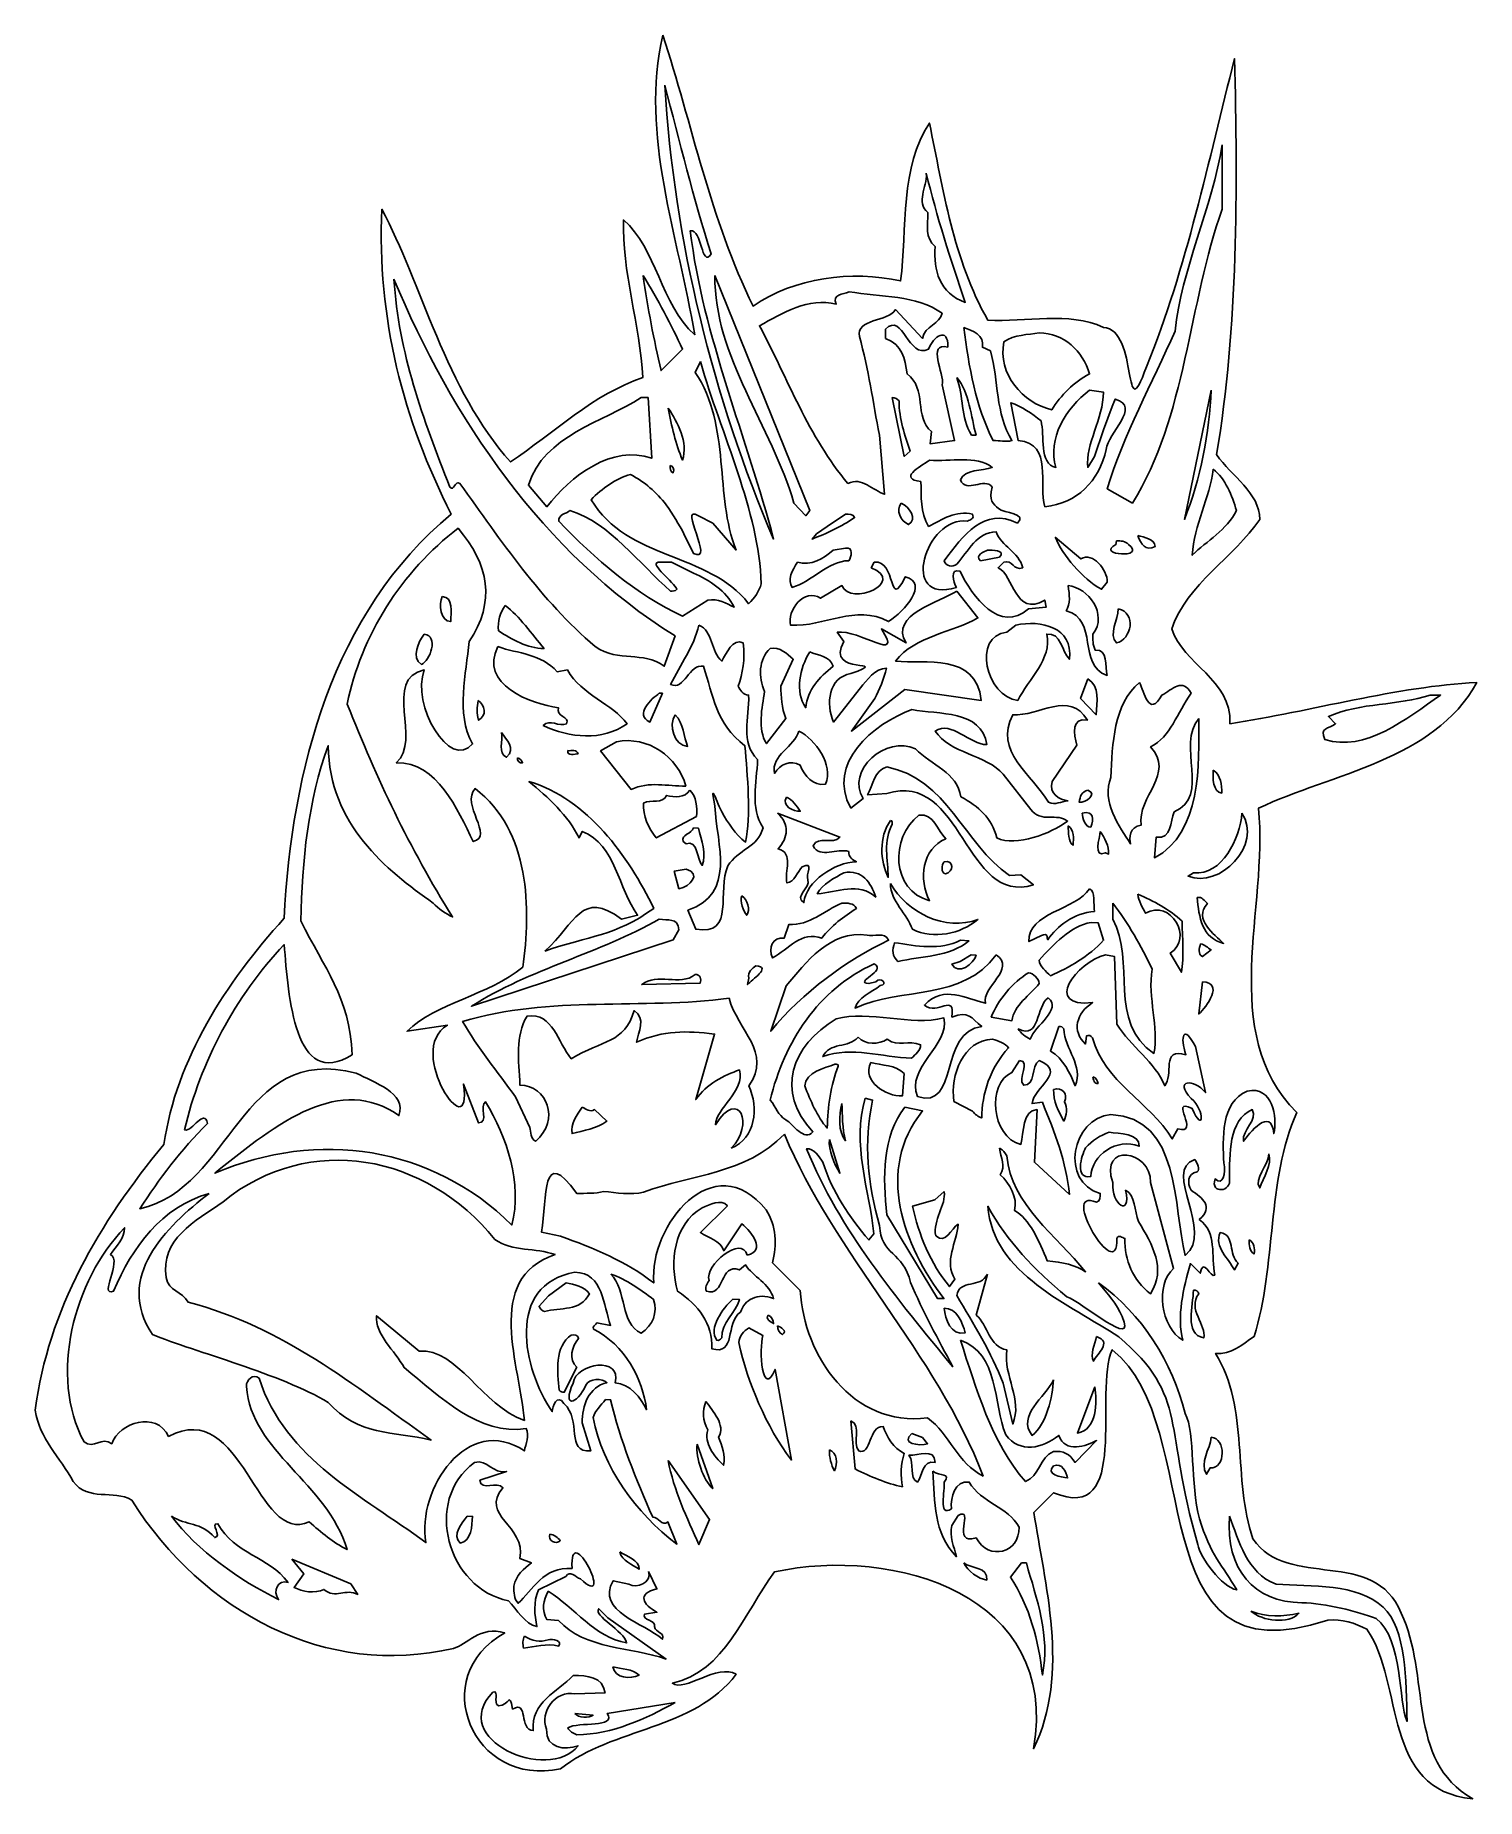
# Model space of a CAD drawing. Header units: centimetres. Extents: x -7 to 7, y -8.6 to 8.5.
import ezdxf

# ---------------------------------------------------------------- set-up
doc = ezdxf.new("R2010")
doc.units = ezdxf.units.CM
doc.header["$MEASUREMENT"] = 0
doc.layers.add('Ebene 1', color=7, linetype='Continuous')

msp = doc.modelspace()

# ---------------------------------------------------------------- linework, layer by layer
at = {"layer": 'Ebene 1'}
for points, knots in [([(-0.89901, 8.54653), (-0.62215, 7.69563), (-0.43673, 6.75583), (-0.02525, 5.92017), (-0.02525, 5.92017), (0.37352, 6.19957), (0.92978, 6.26815), (1.40476, 6.16401), (1.40476, 6.16401), (1.46826, 6.66947), (1.39968, 7.27907), (1.68416, 7.69563), (1.68416, 7.69563), (1.81878, 7.05047), (1.9153, 6.37229), (2.25058, 5.78301), (2.25058, 5.78301), (2.61634, 5.76523), (3.03798, 5.86937), (3.37072, 5.71443), (3.37072, 5.71443), (3.71616, 5.69665), (3.55614, 4.68573), (3.78728, 5.33089), (3.78728, 5.33089), (4.18352, 6.30371), (4.38672, 7.32987), (4.64326, 8.32047), (4.64326, 8.32047), (4.67374, 7.06825), (4.67628, 5.71443), (4.468, 4.47999), (4.468, 4.47999), (4.61278, 4.26917), (4.88456, 4.11423), (4.8871, 3.85261), (4.8871, 3.85261), (4.63818, 3.48685), (4.18098, 3.22777), (4.03366, 2.79089), (4.03366, 2.79089), (4.14034, 2.44545), (4.61532, 2.30575), (4.59754, 1.87141), (4.59754, 1.87141), (5.38494, 1.99079), (6.2206, 2.23463), (6.99022, 2.27019), (6.99022, 2.27019), (6.57366, 1.51073), (5.5856, 1.39135), (4.8744, 1.05099), (4.8744, 1.05099), (4.97346, 0.08833), (4.47308, -1.12324), (5.24524, -1.89794), (5.24524, -1.89794), (4.9506, -2.55834), (5.04966, -3.38892), (4.83122, -4.06964), (4.83122, -4.06964), (4.71692, -4.14838), (4.61024, -4.24998), (4.45784, -4.23474), (4.45784, -4.23474), (4.78804, -4.76814), (4.6204, -5.45648), (4.82106, -6.03306), (4.82106, -6.03306), (5.15634, -6.53344), (6.00216, -6.10672), (6.25616, -6.75442), (6.25616, -6.75442), (6.54826, -7.3437), (6.2968, -8.18444), (6.95212, -8.55274), (6.95212, -8.55274), (6.0682, -8.474), (6.29172, -7.44276), (5.92596, -6.90936), (5.92596, -6.90936), (5.80912, -6.8484), (5.68466, -6.8103), (5.5475, -6.82046), (5.5475, -6.82046), (3.67806, -7.45292), (4.38926, -4.93832), (3.45708, -4.19918), (3.45708, -4.19918), (3.26912, -4.60558), (3.64504, -5.89844), (2.88812, -5.58602), (2.88812, -5.58602), (2.88812, -5.58602), (2.69762, -5.77652), (2.69762, -5.77652), (2.69762, -5.77652), (2.79414, -6.45216), (3.05576, -7.33862), (2.69254, -8.0676), (2.69254, -8.0676), (2.9567, -6.57408), (1.33872, -6.10164), (0.18048, -6.3531), (0.18048, -6.3531), (-0.11161, -6.75188), (-0.30211, -7.32338), (-0.80757, -7.4326), (-0.80757, -7.4326), (-0.69327, -7.52658), (-0.36815, -7.23448), (-0.19035, -7.34624), (-0.19035, -7.34624), (-0.59675, -7.88726), (-1.38415, -7.85932), (-1.89215, -8.26318), (-1.89215, -8.26318), (-2.74305, -8.4486), (-3.19771, -7.3691), (-2.43317, -6.94492), (-2.43317, -6.94492), (-2.66939, -6.86872), (-2.80401, -7.0643), (-2.93101, -7.09478), (-2.93101, -7.09478), (-4.16291, -7.38434), (-5.35925, -6.75188), (-6.05013, -5.65714), (-6.05013, -5.65714), (-6.22793, -5.55046), (-6.47177, -5.67492), (-6.61655, -5.4768), (-6.61655, -5.4768), (-6.74101, -5.24566), (-6.94929, -5.05516), (-6.98485, -4.78592), (-6.98485, -4.78592), (-6.86039, -3.81056), (-6.36509, -2.96728), (-5.73771, -2.20782), (-5.73771, -2.20782), (-5.61579, -1.37724), (-5.14081, -0.64572), (-4.57185, -0.0158), (-4.57185, -0.0158), (-4.49819, 1.41929), (-4.10703, 2.94837), (-2.95133, 3.90341), (-2.95133, 3.90341), (-3.41615, 4.80765), (-3.67523, 5.81603), (-3.62443, 6.85997), (-3.62443, 6.85997), (-3.24597, 6.14877), (-3.00213, 5.10483), (-2.37729, 4.40887), (-2.37729, 4.40887), (-1.96581, 4.68573), (-1.56957, 5.06927), (-1.09459, 5.22675), (-1.09459, 5.22675), (-1.12253, 5.72967), (-1.29779, 6.26815), (-1.28255, 6.75583), (-1.28255, 6.75583), (-0.95997, 6.47897), (-0.92187, 5.93795), (-0.59167, 5.64331), (-0.59167, 5.64331), (-0.74661, 6.58311), (-1.12761, 7.59149), (-0.89901, 8.54653)], [0, 0, 0, 0, 0.02325581, 0.02325581, 0.02325581, 0.02325581, 0.04651163, 0.04651163, 0.04651163, 0.04651163, 0.06976744, 0.06976744, 0.06976744, 0.06976744, 0.09302326, 0.09302326, 0.09302326, 0.09302326, 0.11627907, 0.11627907, 0.11627907, 0.11627907, 0.13953488, 0.13953488, 0.13953488, 0.13953488, 0.1627907, 0.1627907, 0.1627907, 0.1627907, 0.18604651, 0.18604651, 0.18604651, 0.18604651, 0.20930233, 0.20930233, 0.20930233, 0.20930233, 0.23255814, 0.23255814, 0.23255814, 0.23255814, 0.25581395, 0.25581395, 0.25581395, 0.25581395, 0.27906977, 0.27906977, 0.27906977, 0.27906977, 0.30232558, 0.30232558, 0.30232558, 0.30232558, 0.3255814, 0.3255814, 0.3255814, 0.3255814, 0.34883721, 0.34883721, 0.34883721, 0.34883721, 0.37209302, 0.37209302, 0.37209302, 0.37209302, 0.39534884, 0.39534884, 0.39534884, 0.39534884, 0.41860465, 0.41860465, 0.41860465, 0.41860465, 0.44186047, 0.44186047, 0.44186047, 0.44186047, 0.46511628, 0.46511628, 0.46511628, 0.46511628, 0.48837209, 0.48837209, 0.48837209, 0.48837209, 0.51162791, 0.51162791, 0.51162791, 0.51162791, 0.53488372, 0.53488372, 0.53488372, 0.53488372, 0.55813953, 0.55813953, 0.55813953, 0.55813953, 0.58139535, 0.58139535, 0.58139535, 0.58139535, 0.60465116, 0.60465116, 0.60465116, 0.60465116, 0.62790698, 0.62790698, 0.62790698, 0.62790698, 0.65116279, 0.65116279, 0.65116279, 0.65116279, 0.6744186, 0.6744186, 0.6744186, 0.6744186, 0.69767442, 0.69767442, 0.69767442, 0.69767442, 0.72093023, 0.72093023, 0.72093023, 0.72093023, 0.74418605, 0.74418605, 0.74418605, 0.74418605, 0.76744186, 0.76744186, 0.76744186, 0.76744186, 0.79069767, 0.79069767, 0.79069767, 0.79069767, 0.81395349, 0.81395349, 0.81395349, 0.81395349, 0.8372093, 0.8372093, 0.8372093, 0.8372093, 0.86046512, 0.86046512, 0.86046512, 0.86046512, 0.88372093, 0.88372093, 0.88372093, 0.88372093, 0.90697674, 0.90697674, 0.90697674, 0.90697674, 0.93023256, 0.93023256, 0.93023256, 0.93023256, 0.95348837, 0.95348837, 0.95348837, 0.95348837, 0.97674419, 0.97674419, 0.97674419, 0.97674419, 1, 1, 1, 1]), ([(2.2455, 3.55543), (2.28868, 3.55543), (2.42838, 3.55543), (2.36234, 3.48685), (2.36234, 3.48685), (2.36234, 3.48685), (2.17946, 3.45129), (2.17946, 3.45129), (2.17946, 3.45129), (2.11596, 3.50463), (2.22264, 3.54019), (2.2455, 3.55543)], [0, 0, 0, 0, 0.33333333, 0.33333333, 0.33333333, 0.33333333, 0.66666667, 0.66666667, 0.66666667, 0.66666667, 1, 1, 1, 1]), ([(-3.04023, 3.10331), (-2.92847, 3.10331), (-2.95641, 2.94837), (-2.95641, 2.86201), (-2.95641, 2.86201), (-3.06309, 2.86201), (-3.07071, 3.03473), (-3.04023, 3.10331)], [0, 0, 0, 0, 0.5, 0.5, 0.5, 0.5, 1, 1, 1, 1]), ([(-3.21295, 2.74009), (-3.07071, 2.72231), (-3.15707, 2.47847), (-3.24089, 2.44545), (-3.24089, 2.44545), (-3.34503, 2.51403), (-3.26883, 2.66897), (-3.21295, 2.74009)], [0, 0, 0, 0, 0.5, 0.5, 0.5, 0.5, 1, 1, 1, 1]), ([(0.27954, -2.10876), (-0.10399, -2.49992), (-0.61453, -2.49484), (-1.08697, -2.6701), (-1.08697, -2.6701), (-1.20889, -2.70312), (-1.35113, -2.67518), (-1.47559, -2.66502), (-1.47559, -2.66502), (-1.55687, -2.68534), (-1.64577, -2.6828), (-1.73467, -2.6828), (-1.73467, -2.6828), (-2.08011, -2.20528), (-2.02169, -2.7209), (-2.07757, -3.05872), (-2.07757, -3.05872), (-2.07757, -3.05872), (-1.89215, -3.09936), (-1.89215, -3.09936), (-1.89215, -3.09936), (-1.57465, -3.20858), (-1.25715, -3.3432), (-0.98791, -3.55148), (-0.98791, -3.55148), (-1.03617, -2.99268), (-0.40625, -2.21544), (0.10174, -2.84282), (0.10174, -2.84282), (0.19826, -2.99776), (0.20842, -3.18318), (0.1627, -3.3559), (0.1627, -3.3559), (0.1627, -3.3559), (0.43194, -3.62514), (0.43194, -3.62514), (0.43194, -3.62514), (0.4675, -4.2576), (0.9374, -4.95356), (1.66638, -4.85958), (1.66638, -4.85958), (1.88228, -5.0196), (1.95848, -5.30408), (2.20486, -5.42346), (2.20486, -5.42346), (1.75274, -4.23474), (0.75706, -3.27208), (0.27954, -2.10876)], [0, 0, 0, 0, 0.08333333, 0.08333333, 0.08333333, 0.08333333, 0.16666667, 0.16666667, 0.16666667, 0.16666667, 0.25, 0.25, 0.25, 0.25, 0.33333333, 0.33333333, 0.33333333, 0.33333333, 0.41666667, 0.41666667, 0.41666667, 0.41666667, 0.5, 0.5, 0.5, 0.5, 0.58333333, 0.58333333, 0.58333333, 0.58333333, 0.66666667, 0.66666667, 0.66666667, 0.66666667, 0.75, 0.75, 0.75, 0.75, 0.83333333, 0.83333333, 0.83333333, 0.83333333, 0.91666667, 0.91666667, 0.91666667, 0.91666667, 1, 1, 1, 1]), ([(3.4266, -2.09098), (3.52312, -2.10622), (3.72378, -2.0986), (3.7187, -2.2256), (3.7187, -2.2256), (3.49772, -2.14178), (3.25896, -2.30942), (3.2488, -2.52024), (3.2488, -2.52024), (3.08878, -2.54564), (3.15736, -2.31958), (3.198, -2.24084), (3.198, -2.24084), (3.2615, -2.16972), (3.34024, -2.12146), (3.4266, -2.09098)], [0, 0, 0, 0, 0.25, 0.25, 0.25, 0.25, 0.5, 0.5, 0.5, 0.5, 0.75, 0.75, 0.75, 0.75, 1, 1, 1, 1]), ([(-1.83881, -3.55148), (-1.76007, -3.56672), (-1.66101, -3.58196), (-1.61275, -3.65562), (-1.61275, -3.65562), (-1.69911, -3.83342), (-1.89723, -3.78516), (-2.04709, -3.82834), (-2.04709, -3.82834), (-2.06995, -3.82072), (-2.09281, -3.8004), (-2.10043, -3.77754), (-2.10043, -3.77754), (-2.10043, -3.77754), (-2.00899, -3.67594), (-2.00899, -3.67594), (-2.00899, -3.67594), (-2.00899, -3.67594), (-1.83881, -3.55148), (-1.83881, -3.55148)], [0, 0, 0, 0, 0.2, 0.2, 0.2, 0.2, 0.4, 0.4, 0.4, 0.4, 0.6, 0.6, 0.6, 0.6, 0.8, 0.8, 0.8, 0.8, 1, 1, 1, 1]), ([(-0.22337, -3.70896), (-0.22337, -3.70896), (-0.15733, -3.7115), (-0.15733, -3.7115), (-0.15733, -3.7115), (-0.18781, -3.84104), (-0.33767, -3.93502), (-0.33005, -4.08488), (-0.33005, -4.08488), (-0.34275, -4.10012), (-0.35799, -4.11282), (-0.37831, -4.10774), (-0.37831, -4.10774), (-0.46213, -3.98836), (-0.31735, -3.79786), (-0.22337, -3.70896)], [0, 0, 0, 0, 0.25, 0.25, 0.25, 0.25, 0.5, 0.5, 0.5, 0.5, 0.75, 0.75, 0.75, 0.75, 1, 1, 1, 1]), ([(-1.78801, -4.05694), (-1.75753, -4.05186), (-1.72197, -4.05694), (-1.71689, -4.08996), (-1.71689, -4.08996), (-1.78039, -4.1687), (-1.82103, -4.29062), (-1.73467, -4.36936), (-1.73467, -4.36936), (-1.73467, -4.36936), (-1.85659, -4.61066), (-1.85659, -4.61066), (-1.85659, -4.61066), (-1.87691, -4.61574), (-1.89215, -4.60558), (-1.90485, -4.59034), (-1.90485, -4.59034), (-1.92517, -4.41762), (-1.95057, -4.16362), (-1.78801, -4.05694)], [0, 0, 0, 0, 0.2, 0.2, 0.2, 0.2, 0.4, 0.4, 0.4, 0.4, 0.6, 0.6, 0.6, 0.6, 0.8, 0.8, 0.8, 0.8, 1, 1, 1, 1]), ([(-2.79639, -5.81208), (-2.79639, -5.81208), (-2.74559, -5.81462), (-2.74559, -5.81462), (-2.74559, -5.81462), (-2.75067, -5.90606), (-2.75575, -6.05592), (-2.86497, -6.0737), (-2.86497, -6.0737), (-2.95133, -5.9975), (-2.84465, -5.87558), (-2.79639, -5.81208)], [0, 0, 0, 0, 0.33333333, 0.33333333, 0.33333333, 0.33333333, 0.66666667, 0.66666667, 0.66666667, 0.66666667, 1, 1, 1, 1])]:
    msp.add_open_spline(points, degree=3, knots=knots, dxfattribs=at)
at = {"layer": 'Ebene 1', "color": 7}
for points, knots in [([(-0.88123, 8.06139), (-0.73899, 7.52037), (-0.60437, 6.96411), (-0.43165, 6.42563), (-0.43165, 6.42563), (-0.53071, 6.28593), (-0.51547, 6.66947), (-0.63485, 6.65169), (-0.63485, 6.65169), (-0.51039, 5.62553), (-0.08113, 4.63493), (0.17286, 3.66211), (0.17286, 3.66211), (-0.40879, 5.01847), (-0.79487, 6.56533), (-0.88123, 8.06139)], [0, 0, 0, 0, 0.25, 0.25, 0.25, 0.25, 0.5, 0.5, 0.5, 0.5, 0.75, 0.75, 0.75, 0.75, 1, 1, 1, 1]), ([(4.52134, 7.48481), (4.52134, 7.48481), (4.52134, 6.85997), (4.52134, 6.85997), (4.52134, 6.85997), (4.19876, 5.95573), (4.17336, 4.84321), (3.65266, 4.01009), (3.65266, 4.01009), (3.65266, 4.01009), (3.40882, 4.14979), (3.40882, 4.14979), (3.40882, 4.14979), (3.5663, 4.67049), (3.84316, 5.17341), (4.06668, 5.67887), (4.06668, 5.67887), (4.12256, 6.26815), (4.4299, 6.87775), (4.52134, 7.48481)], [0, 0, 0, 0, 0.2, 0.2, 0.2, 0.2, 0.4, 0.4, 0.4, 0.4, 0.6, 0.6, 0.6, 0.6, 0.8, 0.8, 0.8, 0.8, 1, 1, 1, 1]), ([(1.65368, 7.20795), (1.75528, 6.79139), (1.88736, 6.37229), (2.03214, 5.95573), (2.03214, 5.95573), (1.78068, 6.04463), (1.72226, 6.26815), (1.74004, 6.49675), (1.74004, 6.49675), (1.64098, 6.58311), (1.66638, 6.70249), (1.66892, 6.82695), (1.66892, 6.82695), (1.547, 6.93109), (1.66384, 7.06825), (1.65368, 7.20795)], [0, 0, 0, 0, 0.25, 0.25, 0.25, 0.25, 0.5, 0.5, 0.5, 0.5, 0.75, 0.75, 0.75, 0.75, 1, 1, 1, 1]), ([(-3.50759, 6.18179), (-2.95133, 4.84321), (-2.06487, 3.52241), (-0.78217, 2.72231), (-0.78217, 2.72231), (-0.78217, 2.72231), (-0.88631, 2.42767), (-0.88631, 2.42767), (-0.88631, 2.42767), (-1.09967, 2.58261), (-1.31811, 2.46069), (-1.55687, 2.61817), (-1.55687, 2.61817), (-2.08519, 3.07029), (-2.46873, 3.64433), (-2.86751, 4.20059), (-2.86751, 4.20059), (-2.92085, 4.23615), (-2.92085, 4.11423), (-2.96403, 4.16503), (-2.96403, 4.16503), (-3.22819, 4.82543), (-3.46187, 5.46805), (-3.50759, 6.18179)], [0, 0, 0, 0, 0.16666667, 0.16666667, 0.16666667, 0.16666667, 0.33333333, 0.33333333, 0.33333333, 0.33333333, 0.5, 0.5, 0.5, 0.5, 0.66666667, 0.66666667, 0.66666667, 0.66666667, 0.83333333, 0.83333333, 0.83333333, 0.83333333, 1, 1, 1, 1]), ([(-1.09205, 6.21735), (-0.94981, 5.99129), (-0.81773, 5.72967), (-0.70851, 5.50361), (-0.70851, 5.50361), (-0.70851, 5.50361), (-0.91679, 5.29533), (-0.91679, 5.29533), (-0.91679, 5.29533), (-0.98791, 5.58997), (-1.04633, 5.90239), (-1.09205, 6.21735)], [0, 0, 0, 0, 0.33333333, 0.33333333, 0.33333333, 0.33333333, 0.66666667, 0.66666667, 0.66666667, 0.66666667, 1, 1, 1, 1]), ([(-0.39609, 6.21735), (-0.39609, 6.21735), (0.52338, 3.93897), (0.52338, 3.93897), (0.52338, 3.93897), (0.52338, 3.93897), (0.48528, 3.88817), (0.48528, 3.88817), (0.48528, 3.88817), (0.48528, 3.88817), (0.37098, 4.01009), (0.37098, 4.01009), (0.37098, 4.01009), (0.15508, 4.75685), (-0.40625, 5.43503), (-0.39609, 6.21735)], [0, 0, 0, 0, 0.25, 0.25, 0.25, 0.25, 0.5, 0.5, 0.5, 0.5, 0.75, 0.75, 0.75, 0.75, 1, 1, 1, 1]), ([(0.90438, 6.05987), (1.20918, 6.00907), (1.56224, 6.02685), (1.80608, 5.85159), (1.80608, 5.85159), (1.7883, 5.74745), (1.64098, 5.72967), (1.61558, 5.60775), (1.61558, 5.60775), (1.61558, 5.60775), (1.3565, 5.88715), (1.3565, 5.88715), (1.3565, 5.88715), (1.2803, 5.76523), (0.97042, 5.80079), (1.00598, 5.62553), (1.00598, 5.62553), (1.09234, 5.31311), (1.13806, 4.98291), (1.19902, 4.67049), (1.19902, 4.67049), (1.19902, 4.67049), (1.24982, 4.09645), (1.24982, 4.09645), (1.24982, 4.09645), (1.13552, 4.13201), (1.02884, 4.26917), (0.89422, 4.20059), (0.89422, 4.20059), (0.51068, 4.65271), (0.30748, 5.22675), (0.0357, 5.72967), (0.0357, 5.72967), (0.25922, 5.85159), (0.51322, 6.00907), (0.77992, 5.93795), (0.77992, 5.93795), (0.73928, 6.04463), (0.84596, 6.02685), (0.90438, 6.05987)], [0, 0, 0, 0, 0.1, 0.1, 0.1, 0.1, 0.2, 0.2, 0.2, 0.2, 0.3, 0.3, 0.3, 0.3, 0.4, 0.4, 0.4, 0.4, 0.5, 0.5, 0.5, 0.5, 0.6, 0.6, 0.6, 0.6, 0.7, 0.7, 0.7, 0.7, 0.8, 0.8, 0.8, 0.8, 0.9, 0.9, 0.9, 0.9, 1, 1, 1, 1]), ([(1.86196, 5.52139), (1.65114, 5.57473), (1.83402, 5.26231), (1.80862, 5.15563), (1.80862, 5.15563), (1.80862, 5.15563), (1.928, 4.61715), (1.928, 4.61715), (1.928, 4.61715), (1.928, 4.61715), (1.69178, 4.58413), (1.69178, 4.58413), (1.69178, 4.58413), (1.69178, 4.58413), (1.70448, 4.70351), (1.70448, 4.70351), (1.70448, 4.70351), (1.53176, 4.84321), (1.66384, 5.12007), (1.46826, 5.26231), (1.46826, 5.26231), (1.44794, 5.41725), (1.42254, 5.53917), (1.25744, 5.60775), (1.25744, 5.60775), (1.25744, 5.60775), (1.25744, 5.69665), (1.25744, 5.69665), (1.25744, 5.69665), (1.42762, 5.86937), (1.47842, 5.39947), (1.67654, 5.50361), (1.67654, 5.50361), (1.71718, 5.62553), (1.86958, 5.72967), (1.86196, 5.52139)], [0, 0, 0, 0, 0.11111111, 0.11111111, 0.11111111, 0.11111111, 0.22222222, 0.22222222, 0.22222222, 0.22222222, 0.33333333, 0.33333333, 0.33333333, 0.33333333, 0.44444444, 0.44444444, 0.44444444, 0.44444444, 0.55555556, 0.55555556, 0.55555556, 0.55555556, 0.66666667, 0.66666667, 0.66666667, 0.66666667, 0.77777778, 0.77777778, 0.77777778, 0.77777778, 0.88888889, 0.88888889, 0.88888889, 0.88888889, 1, 1, 1, 1]), ([(2.0169, 5.71443), (2.09818, 5.67887), (2.22264, 5.64331), (2.19724, 5.52139), (2.19724, 5.52139), (2.19724, 5.52139), (2.27598, 5.48583), (2.27598, 5.48583), (2.27598, 5.48583), (2.35726, 5.19119), (2.3217, 4.87877), (2.48426, 4.61715), (2.48426, 4.61715), (2.41568, 4.59937), (2.36996, 4.61715), (2.30138, 4.61715), (2.30138, 4.61715), (2.13374, 4.94735), (2.06516, 5.33089), (2.0169, 5.71443)], [0, 0, 0, 0, 0.2, 0.2, 0.2, 0.2, 0.4, 0.4, 0.4, 0.4, 0.6, 0.6, 0.6, 0.6, 0.8, 0.8, 0.8, 0.8, 1, 1, 1, 1]), ([(2.74842, 5.66109), (2.98718, 5.66109), (3.17006, 5.48583), (3.2361, 5.26231), (3.2361, 5.26231), (3.08624, 5.19119), (2.9567, 5.05149), (2.87034, 4.91433), (2.87034, 4.91433), (2.58586, 4.98291), (2.34456, 5.26231), (2.40552, 5.57473), (2.40552, 5.57473), (2.50712, 5.64331), (2.64174, 5.64331), (2.74842, 5.66109)], [0, 0, 0, 0, 0.25, 0.25, 0.25, 0.25, 0.5, 0.5, 0.5, 0.5, 0.75, 0.75, 0.75, 0.75, 1, 1, 1, 1]), ([(-0.53579, 5.38169), (-0.33259, 4.67049), (0.03062, 3.93897), (0.05348, 3.22777), (0.05348, 3.22777), (0.03316, 3.15665), (-0.00747, 3.08807), (-0.06843, 3.03473), (-0.06843, 3.03473), (-0.46467, 3.54019), (-1.23937, 3.45129), (-1.59497, 4.04311), (-1.59497, 4.04311), (-1.49337, 4.14979), (-1.35367, 4.25139), (-1.21397, 4.28695), (-1.21397, 4.28695), (-1.08189, 4.21837), (-0.95743, 4.11423), (-0.86853, 3.99231), (-0.86853, 3.99231), (-0.79995, 3.90341), (-0.74407, 3.80181), (-0.69581, 3.71291), (-0.69581, 3.71291), (-0.69581, 3.71291), (-0.60437, 3.52241), (-0.60437, 3.52241), (-0.60437, 3.52241), (-0.38593, 3.41827), (-0.76185, 4.01009), (-0.55611, 3.88817), (-0.55611, 3.88817), (-0.55611, 3.88817), (-0.41641, 3.81705), (-0.41641, 3.81705), (-0.41641, 3.81705), (-0.41641, 3.81705), (-0.19035, 3.55543), (-0.19035, 3.55543), (-0.19035, 3.55543), (-0.40117, 4.07867), (-0.23861, 4.75685), (-0.58659, 5.27755), (-0.58659, 5.27755), (-0.58659, 5.27755), (-0.53579, 5.38169), (-0.53579, 5.38169)], [0, 0, 0, 0, 0.08333333, 0.08333333, 0.08333333, 0.08333333, 0.16666667, 0.16666667, 0.16666667, 0.16666667, 0.25, 0.25, 0.25, 0.25, 0.33333333, 0.33333333, 0.33333333, 0.33333333, 0.41666667, 0.41666667, 0.41666667, 0.41666667, 0.5, 0.5, 0.5, 0.5, 0.58333333, 0.58333333, 0.58333333, 0.58333333, 0.66666667, 0.66666667, 0.66666667, 0.66666667, 0.75, 0.75, 0.75, 0.75, 0.83333333, 0.83333333, 0.83333333, 0.83333333, 0.91666667, 0.91666667, 0.91666667, 0.91666667, 1, 1, 1, 1]), ([(1.94832, 5.22675), (2.07532, 5.08705), (2.08548, 4.84321), (2.13628, 4.67049), (2.13628, 4.67049), (2.13628, 4.67049), (2.0931, 4.67049), (2.0931, 4.67049), (2.0931, 4.67049), (1.98134, 4.84321), (2.01944, 5.05149), (1.94832, 5.22675)], [0, 0, 0, 0, 0.33333333, 0.33333333, 0.33333333, 0.33333333, 0.66666667, 0.66666667, 0.66666667, 0.66666667, 1, 1, 1, 1]), ([(-1.10983, 5.03371), (-1.10983, 5.03371), (-1.04379, 5.03371), (-1.04379, 5.03371), (-1.04379, 5.03371), (-1.04379, 5.03371), (-1.00823, 4.44443), (-1.00823, 4.44443), (-1.00823, 4.44443), (-1.38923, 4.58413), (-1.79817, 4.26917), (-2.02423, 3.97453), (-2.02423, 3.97453), (-2.02423, 3.97453), (-2.20457, 4.18281), (-2.20457, 4.18281), (-2.20457, 4.18281), (-2.05217, 4.67049), (-1.48321, 4.79241), (-1.10983, 5.03371)], [0, 0, 0, 0, 0.2, 0.2, 0.2, 0.2, 0.4, 0.4, 0.4, 0.4, 0.6, 0.6, 0.6, 0.6, 0.8, 0.8, 0.8, 0.8, 1, 1, 1, 1]), ([(1.32348, 5.03371), (1.35396, 5.03371), (1.3692, 5.01847), (1.38952, 5.00069), (1.38952, 5.00069), (1.38952, 4.82543), (1.4454, 4.67049), (1.4962, 4.51301), (1.4962, 4.51301), (1.4962, 4.51301), (1.44032, 4.46221), (1.44032, 4.46221), (1.44032, 4.46221), (1.44032, 4.46221), (1.32348, 5.03371), (1.32348, 5.03371)], [0, 0, 0, 0, 0.25, 0.25, 0.25, 0.25, 0.5, 0.5, 0.5, 0.5, 0.75, 0.75, 0.75, 0.75, 1, 1, 1, 1]), ([(3.2361, 5.10483), (3.2361, 5.10483), (3.37072, 5.08705), (3.37072, 5.08705), (3.37072, 5.08705), (3.37072, 4.82543), (3.19546, 4.58413), (3.21832, 4.35553), (3.21832, 4.35553), (3.21832, 4.35553), (3.28436, 4.46221), (3.28436, 4.46221), (3.28436, 4.46221), (3.28436, 4.46221), (3.37326, 4.72129), (3.37326, 4.72129), (3.37326, 4.72129), (3.37326, 4.72129), (3.45708, 4.94735), (3.45708, 4.94735), (3.45708, 4.94735), (3.45708, 4.94735), (3.48502, 5.01847), (3.48502, 5.01847), (3.48502, 5.01847), (3.7441, 4.94735), (3.40882, 4.68573), (3.39866, 4.53079), (3.39866, 4.53079), (3.325, 4.21837), (3.11672, 4.01009), (2.8043, 3.97453), (2.8043, 3.97453), (2.73318, 4.18281), (2.8932, 4.58413), (2.54522, 4.61715), (2.54522, 4.61715), (2.54522, 4.61715), (2.4741, 4.98291), (2.4741, 4.98291), (2.4741, 4.98291), (2.5757, 4.94735), (2.67984, 4.87877), (2.7662, 4.80765), (2.7662, 4.80765), (2.8043, 4.67049), (2.7408, 4.39109), (2.91098, 4.35553), (2.91098, 4.35553), (2.82462, 4.63493), (3.0075, 4.93211), (3.2361, 5.10483)], [0, 0, 0, 0, 0.07692308, 0.07692308, 0.07692308, 0.07692308, 0.15384615, 0.15384615, 0.15384615, 0.15384615, 0.23076923, 0.23076923, 0.23076923, 0.23076923, 0.30769231, 0.30769231, 0.30769231, 0.30769231, 0.38461538, 0.38461538, 0.38461538, 0.38461538, 0.46153846, 0.46153846, 0.46153846, 0.46153846, 0.53846154, 0.53846154, 0.53846154, 0.53846154, 0.61538462, 0.61538462, 0.61538462, 0.61538462, 0.69230769, 0.69230769, 0.69230769, 0.69230769, 0.76923077, 0.76923077, 0.76923077, 0.76923077, 0.84615385, 0.84615385, 0.84615385, 0.84615385, 0.92307692, 0.92307692, 0.92307692, 0.92307692, 1, 1, 1, 1]), ([(4.4172, 5.10483), (4.39942, 4.70351), (4.31306, 4.23615), (4.15558, 3.85261), (4.15558, 3.85261), (4.15558, 3.85261), (4.4172, 5.10483), (4.4172, 5.10483)], [0, 0, 0, 0, 0.5, 0.5, 0.5, 0.5, 1, 1, 1, 1]), ([(-0.84821, 4.93211), (-0.75677, 4.79241), (-0.65009, 4.59937), (-0.71105, 4.42665), (-0.71105, 4.42665), (-0.77455, 4.58413), (-0.81773, 4.75685), (-0.84821, 4.93211)], [0, 0, 0, 0, 0.5, 0.5, 0.5, 0.5, 1, 1, 1, 1]), ([(1.6867, 4.42665), (1.88736, 4.40887), (2.13374, 4.47999), (2.29376, 4.35553), (2.29376, 4.35553), (2.1947, 4.32251), (2.02706, 4.33775), (1.98388, 4.23615), (1.98388, 4.23615), (2.04484, 4.09645), (2.21502, 4.26917), (2.29376, 4.16503), (2.29376, 4.16503), (2.2582, 4.03549), (2.30138, 4.00247), (2.35218, 3.95675), (2.35218, 3.95675), (2.40552, 3.91357), (2.64174, 3.90849), (2.5376, 3.81705), (2.5376, 3.81705), (2.21248, 3.97453), (2.01182, 3.69767), (1.8264, 3.45129), (1.8264, 3.45129), (1.84164, 3.40049), (1.91022, 3.38271), (1.94832, 3.41827), (1.94832, 3.41827), (2.06008, 3.54019), (2.14136, 3.73069), (2.33186, 3.73069), (2.33186, 3.73069), (2.37758, 3.59099), (2.55284, 3.54019), (2.5884, 3.38271), (2.5884, 3.38271), (2.4995, 3.34969), (2.48934, 3.46907), (2.40552, 3.43605), (2.40552, 3.43605), (2.40552, 3.43605), (2.34964, 3.38271), (2.34964, 3.38271), (2.34964, 3.38271), (2.50458, 3.31413), (2.50966, 2.89757), (2.80176, 3.07029), (2.80176, 3.07029), (2.80176, 3.07029), (2.817, 3.00171), (2.817, 3.00171), (2.817, 3.00171), (2.817, 3.00171), (2.64428, 2.98393), (2.64428, 2.98393), (2.64428, 2.98393), (2.36742, 2.74009), (2.09818, 3.10331), (1.98134, 3.34969), (1.98134, 3.34969), (1.8772, 3.38271), (1.9153, 3.24301), (1.94578, 3.19221), (1.94578, 3.19221), (1.38444, 3.01695), (1.64606, 3.88817), (2.05246, 3.83483), (2.05246, 3.83483), (2.0804, 3.85261), (2.12358, 3.85261), (2.10072, 3.90341), (2.10072, 3.90341), (1.94324, 3.93897), (1.80354, 3.85261), (1.67654, 3.78403), (1.67654, 3.78403), (1.58764, 3.92119), (1.6105, 4.07867), (1.60034, 4.21837), (1.60034, 4.21837), (1.38444, 4.25139), (1.57748, 4.35553), (1.6867, 4.42665)], [0, 0, 0, 0, 0.04761905, 0.04761905, 0.04761905, 0.04761905, 0.0952381, 0.0952381, 0.0952381, 0.0952381, 0.14285714, 0.14285714, 0.14285714, 0.14285714, 0.19047619, 0.19047619, 0.19047619, 0.19047619, 0.23809524, 0.23809524, 0.23809524, 0.23809524, 0.28571429, 0.28571429, 0.28571429, 0.28571429, 0.33333333, 0.33333333, 0.33333333, 0.33333333, 0.38095238, 0.38095238, 0.38095238, 0.38095238, 0.42857143, 0.42857143, 0.42857143, 0.42857143, 0.47619048, 0.47619048, 0.47619048, 0.47619048, 0.52380952, 0.52380952, 0.52380952, 0.52380952, 0.57142857, 0.57142857, 0.57142857, 0.57142857, 0.61904762, 0.61904762, 0.61904762, 0.61904762, 0.66666667, 0.66666667, 0.66666667, 0.66666667, 0.71428571, 0.71428571, 0.71428571, 0.71428571, 0.76190476, 0.76190476, 0.76190476, 0.76190476, 0.80952381, 0.80952381, 0.80952381, 0.80952381, 0.85714286, 0.85714286, 0.85714286, 0.85714286, 0.9047619, 0.9047619, 0.9047619, 0.9047619, 0.95238095, 0.95238095, 0.95238095, 0.95238095, 1, 1, 1, 1]), ([(-0.83043, 4.37331), (-0.80249, 4.37331), (-0.78471, 4.33775), (-0.79995, 4.30473), (-0.79995, 4.30473), (-0.83043, 4.30473), (-0.83297, 4.35553), (-0.83043, 4.37331)], [0, 0, 0, 0, 0.5, 0.5, 0.5, 0.5, 1, 1, 1, 1]), ([(4.43498, 4.33775), (4.55436, 4.25139), (4.61786, 4.07867), (4.66104, 3.93897), (4.66104, 3.93897), (4.56706, 3.74847), (4.37402, 3.64433), (4.23178, 3.50463), (4.23178, 3.50463), (4.24956, 3.80181), (4.40196, 4.06089), (4.43498, 4.33775)], [0, 0, 0, 0, 0.33333333, 0.33333333, 0.33333333, 0.33333333, 0.66666667, 0.66666667, 0.66666667, 0.66666667, 1, 1, 1, 1]), ([(-1.80325, 3.93897), (-1.41209, 3.81705), (-1.12761, 3.41827), (-0.82535, 3.15665), (-0.82535, 3.15665), (-0.80503, 3.15665), (-0.77963, 3.15665), (-0.76439, 3.17443), (-0.76439, 3.17443), (-0.78979, 3.24301), (-1.03109, 3.41827), (-0.94727, 3.43605), (-0.94727, 3.43605), (-0.94727, 3.43605), (-0.81773, 3.43605), (-0.81773, 3.43605), (-0.81773, 3.43605), (-0.81773, 3.43605), (-0.60437, 3.33191), (-0.60437, 3.33191), (-0.60437, 3.33191), (-0.44435, 3.26079), (-0.28687, 3.15665), (-0.20813, 3.00171), (-0.20813, 3.00171), (-0.28433, 3.03473), (-0.36561, 3.08807), (-0.46467, 3.07029), (-0.46467, 3.07029), (-0.46467, 3.07029), (-0.70851, 2.91535), (-0.70851, 2.91535), (-0.70851, 2.91535), (-1.16317, 3.12109), (-1.55687, 3.46907), (-1.90993, 3.83483), (-1.90993, 3.83483), (-1.91501, 3.90341), (-1.83881, 3.90341), (-1.80325, 3.93897)], [0, 0, 0, 0, 0.1, 0.1, 0.1, 0.1, 0.2, 0.2, 0.2, 0.2, 0.3, 0.3, 0.3, 0.3, 0.4, 0.4, 0.4, 0.4, 0.5, 0.5, 0.5, 0.5, 0.6, 0.6, 0.6, 0.6, 0.7, 0.7, 0.7, 0.7, 0.8, 0.8, 0.8, 0.8, 0.9, 0.9, 0.9, 0.9, 1, 1, 1, 1]), ([(1.40984, 4.01009), (1.48858, 3.97453), (1.57494, 3.85261), (1.48096, 3.80181), (1.48096, 3.80181), (1.4073, 3.83483), (1.35142, 3.93897), (1.40984, 4.01009)], [0, 0, 0, 0, 0.5, 0.5, 0.5, 0.5, 1, 1, 1, 1]), ([(-2.25791, -0.49078), (-2.58811, -0.76002), (-3.09865, -0.83622), (-3.38059, -1.11054), (-3.38059, -1.11054), (-3.38059, -1.11054), (-2.98943, -1.05212), (-2.98943, -1.05212), (-2.98943, -1.05212), (-3.40853, -1.2985), (-2.73797, -2.27132), (-2.83449, -1.62362), (-2.83449, -1.62362), (-2.83449, -1.62362), (-2.68717, -1.99954), (-2.68717, -1.99954), (-2.68717, -1.99954), (-2.58557, -1.99954), (-2.67955, -1.83698), (-2.62113, -1.7938), (-2.62113, -1.7938), (-2.41031, -2.13924), (-2.26045, -2.58374), (-2.36459, -2.99014), (-2.36459, -2.99014), (-3.13929, -2.22306), (-4.24419, -2.0605), (-5.24241, -2.48722), (-5.24241, -2.48722), (-4.62265, -1.98176), (-4.02829, -1.52964), (-3.45933, -1.92842), (-3.45933, -1.92842), (-3.38059, -1.70744), (-3.70317, -1.60838), (-3.87335, -1.51694), (-3.87335, -1.51694), (-5.00365, -1.2223), (-5.06969, -2.62946), (-5.97139, -2.83266), (-5.97139, -2.83266), (-5.78851, -2.54564), (-5.56753, -2.25862), (-5.31607, -2.00462), (-5.31607, -2.00462), (-5.34655, -1.85222), (-5.45831, -2.0859), (-5.53705, -2.06812), (-5.53705, -2.06812), (-5.38719, -1.41026), (-5.04429, -0.77272), (-4.57185, -0.2698), (-4.57185, -0.2698), (-4.52867, -0.77526), (-4.47533, -1.68712), (-3.91145, -1.33914), (-3.91145, -1.33914), (-3.93939, -0.77272), (-4.18069, -0.50348), (-4.41183, -0.0412), (-4.41183, -0.0412), (-4.39659, 0.54553), (-4.34071, 1.12465), (-4.14513, 1.65805), (-4.14513, 1.65805), (-4.13497, 0.89097), (-3.58125, 0.45409), (-3.12659, 0.13151), (-3.12659, 0.13151), (-3.07833, 0.07563), (-2.99959, 0.02737), (-2.93863, -0.0031), (-2.93863, -0.0031), (-3.36281, 0.67507), (-3.67015, 1.33039), (-3.95971, 2.06191), (-3.95971, 2.06191), (-3.82763, 2.72231), (-3.43393, 3.34969), (-2.88529, 3.76625), (-2.88529, 3.76625), (-2.58557, 3.41827), (-2.51953, 3.05251), (-2.77861, 2.66897), (-2.77861, 2.66897), (-2.80401, 2.35655), (-2.91323, 1.97555), (-2.74559, 1.67583), (-2.74559, 1.67583), (-2.96403, 1.40913), (-3.34503, 2.06191), (-3.21295, 2.39211), (-3.21295, 2.39211), (-3.62189, 2.30575), (-3.23327, 1.70885), (-3.48473, 1.49295), (-3.48473, 1.49295), (-3.08595, 1.50057), (-2.89291, 1.04083), (-2.73797, 0.72841), (-2.73797, 0.72841), (-2.53477, 0.77667), (-2.86243, 1.09163), (-2.72019, 1.24149), (-2.72019, 1.24149), (-2.18171, 0.83255), (-2.17917, 0.07055), (-2.25791, -0.49078)], [0, 0, 0, 0, 0.03703704, 0.03703704, 0.03703704, 0.03703704, 0.07407407, 0.07407407, 0.07407407, 0.07407407, 0.11111111, 0.11111111, 0.11111111, 0.11111111, 0.14814815, 0.14814815, 0.14814815, 0.14814815, 0.18518519, 0.18518519, 0.18518519, 0.18518519, 0.22222222, 0.22222222, 0.22222222, 0.22222222, 0.25925926, 0.25925926, 0.25925926, 0.25925926, 0.2962963, 0.2962963, 0.2962963, 0.2962963, 0.33333333, 0.33333333, 0.33333333, 0.33333333, 0.37037037, 0.37037037, 0.37037037, 0.37037037, 0.40740741, 0.40740741, 0.40740741, 0.40740741, 0.44444444, 0.44444444, 0.44444444, 0.44444444, 0.48148148, 0.48148148, 0.48148148, 0.48148148, 0.51851852, 0.51851852, 0.51851852, 0.51851852, 0.55555556, 0.55555556, 0.55555556, 0.55555556, 0.59259259, 0.59259259, 0.59259259, 0.59259259, 0.62962963, 0.62962963, 0.62962963, 0.62962963, 0.66666667, 0.66666667, 0.66666667, 0.66666667, 0.7037037, 0.7037037, 0.7037037, 0.7037037, 0.74074074, 0.74074074, 0.74074074, 0.74074074, 0.77777778, 0.77777778, 0.77777778, 0.77777778, 0.81481481, 0.81481481, 0.81481481, 0.81481481, 0.85185185, 0.85185185, 0.85185185, 0.85185185, 0.88888889, 0.88888889, 0.88888889, 0.88888889, 0.92592593, 0.92592593, 0.92592593, 0.92592593, 0.96296296, 0.96296296, 0.96296296, 0.96296296, 1, 1, 1, 1]), ([(0.87136, 3.90341), (0.90184, 3.90341), (0.9501, 3.90341), (0.95772, 3.87039), (0.95772, 3.87039), (0.83326, 3.78403), (0.68594, 3.71291), (0.54624, 3.66211), (0.54624, 3.66211), (0.54624, 3.66211), (0.58942, 3.71291), (0.58942, 3.71291), (0.58942, 3.71291), (0.58942, 3.71291), (0.69356, 3.78403), (0.69356, 3.78403), (0.69356, 3.78403), (0.69356, 3.78403), (0.87136, 3.90341), (0.87136, 3.90341)], [0, 0, 0, 0, 0.2, 0.2, 0.2, 0.2, 0.4, 0.4, 0.4, 0.4, 0.6, 0.6, 0.6, 0.6, 0.8, 0.8, 0.8, 0.8, 1, 1, 1, 1]), ([(0.87136, 3.57321), (0.9501, 3.59099), (0.92724, 3.48685), (0.90184, 3.45129), (0.90184, 3.45129), (0.70626, 3.45129), (0.53354, 3.24301), (0.3532, 3.19221), (0.3532, 3.19221), (0.30748, 3.26079), (0.35066, 3.36493), (0.40654, 3.43605), (0.40654, 3.43605), (0.531, 3.40049), (0.66308, 3.46907), (0.74944, 3.55543), (0.74944, 3.55543), (0.74944, 3.55543), (0.87136, 3.57321), (0.87136, 3.57321)], [0, 0, 0, 0, 0.2, 0.2, 0.2, 0.2, 0.4, 0.4, 0.4, 0.4, 0.6, 0.6, 0.6, 0.6, 0.8, 0.8, 0.8, 0.8, 1, 1, 1, 1]), ([(2.90336, 3.67989), (2.90336, 3.67989), (3.15228, 3.46907), (3.15228, 3.46907), (3.15228, 3.46907), (3.26912, 3.54019), (3.40882, 3.36493), (3.40882, 3.24301), (3.40882, 3.24301), (3.40882, 3.24301), (3.35294, 3.17443), (3.35294, 3.17443), (3.35294, 3.17443), (3.16498, 3.27857), (2.97702, 3.50463), (2.90336, 3.67989)], [0, 0, 0, 0, 0.25, 0.25, 0.25, 0.25, 0.5, 0.5, 0.5, 0.5, 0.75, 0.75, 0.75, 0.75, 1, 1, 1, 1]), ([(3.49772, 3.64433), (3.53836, 3.64433), (3.58408, 3.64433), (3.61456, 3.60877), (3.61456, 3.60877), (3.79744, 3.46907), (3.2869, 3.50463), (3.49264, 3.60877), (3.49264, 3.60877), (3.49264, 3.60877), (3.49772, 3.64433), (3.49772, 3.64433)], [0, 0, 0, 0, 0.33333333, 0.33333333, 0.33333333, 0.33333333, 0.66666667, 0.66666667, 0.66666667, 0.66666667, 1, 1, 1, 1]), ([(3.70346, 3.69767), (3.76442, 3.67989), (3.86856, 3.66211), (3.87364, 3.59099), (3.87364, 3.59099), (3.77966, 3.54019), (3.73394, 3.60877), (3.70346, 3.69767)], [0, 0, 0, 0, 0.5, 0.5, 0.5, 0.5, 1, 1, 1, 1]), ([(1.14822, 3.43605), (1.3692, 3.46907), (1.2803, 2.94837), (1.45048, 3.29635), (1.45048, 3.29635), (1.68162, 3.22777), (1.4454, 2.96615), (1.28792, 2.86201), (1.28792, 2.86201), (0.96026, 3.03473), (0.66816, 2.80867), (0.33796, 2.82645), (0.33796, 2.82645), (0.29986, 2.96615), (0.47004, 3.19221), (0.62752, 3.08807), (0.62752, 3.08807), (0.62752, 3.08807), (0.8358, 3.20999), (0.8358, 3.20999), (0.8358, 3.20999), (0.91708, 3.00171), (1.46318, 3.24301), (1.12028, 3.38271), (1.12028, 3.38271), (1.12028, 3.38271), (1.14822, 3.43605), (1.14822, 3.43605)], [0, 0, 0, 0, 0.14285714, 0.14285714, 0.14285714, 0.14285714, 0.28571429, 0.28571429, 0.28571429, 0.28571429, 0.42857143, 0.42857143, 0.42857143, 0.42857143, 0.57142857, 0.57142857, 0.57142857, 0.57142857, 0.71428571, 0.71428571, 0.71428571, 0.71428571, 0.85714286, 0.85714286, 0.85714286, 0.85714286, 1, 1, 1, 1]), ([(1.94832, 3.15665), (1.94832, 3.15665), (2.15406, 2.89757), (2.15406, 2.89757), (2.15406, 2.89757), (1.92038, 2.75787), (1.53938, 2.72231), (1.3565, 2.47847), (1.3565, 2.47847), (1.63844, 2.44545), (2.1312, 2.56737), (2.18708, 2.09747), (2.18708, 2.09747), (2.18708, 2.09747), (1.4454, 2.20161), (1.4454, 2.20161), (1.4454, 2.20161), (1.4454, 2.20161), (0.92724, 1.80029), (0.92724, 1.80029), (0.92724, 1.80029), (0.92724, 1.80029), (1.1533, 2.11525), (1.1533, 2.11525), (1.1533, 2.11525), (1.19902, 2.20161), (1.24474, 2.30575), (1.2676, 2.40989), (1.2676, 2.40989), (1.15838, 2.40989), (1.07456, 2.28797), (1.01614, 2.21939), (1.01614, 2.21939), (1.01614, 2.21939), (0.75452, 1.88665), (0.75452, 1.88665), (0.75452, 1.88665), (0.67578, 2.06191), (0.70626, 2.32099), (0.92216, 2.35655), (0.92216, 2.35655), (1.3438, 2.51403), (0.66308, 2.32099), (0.85358, 2.66897), (0.85358, 2.66897), (0.85358, 2.66897), (0.79008, 2.75787), (0.79008, 2.75787), (0.79008, 2.75787), (0.99836, 2.79089), (1.44032, 2.44545), (1.21934, 2.79089), (1.21934, 2.79089), (1.21934, 2.79089), (1.4581, 2.65373), (1.4581, 2.65373), (1.4581, 2.65373), (1.28792, 2.93059), (1.79338, 3.05251), (1.94832, 3.15665)], [0, 0, 0, 0, 0.06666667, 0.06666667, 0.06666667, 0.06666667, 0.13333333, 0.13333333, 0.13333333, 0.13333333, 0.2, 0.2, 0.2, 0.2, 0.26666667, 0.26666667, 0.26666667, 0.26666667, 0.33333333, 0.33333333, 0.33333333, 0.33333333, 0.4, 0.4, 0.4, 0.4, 0.46666667, 0.46666667, 0.46666667, 0.46666667, 0.53333333, 0.53333333, 0.53333333, 0.53333333, 0.6, 0.6, 0.6, 0.6, 0.66666667, 0.66666667, 0.66666667, 0.66666667, 0.73333333, 0.73333333, 0.73333333, 0.73333333, 0.8, 0.8, 0.8, 0.8, 0.86666667, 0.86666667, 0.86666667, 0.86666667, 0.93333333, 0.93333333, 0.93333333, 0.93333333, 1, 1, 1, 1]), ([(3.02782, 3.20999), (3.22594, 3.19221), (3.41644, 2.93059), (3.26912, 2.74009), (3.26912, 2.74009), (3.26912, 2.68675), (3.26404, 2.63595), (3.29198, 2.58261), (3.29198, 2.58261), (3.41644, 2.60039), (3.38596, 2.42767), (3.40628, 2.33877), (3.40628, 2.33877), (3.11418, 2.44545), (3.32754, 2.87979), (3.01004, 2.96615), (3.01004, 2.96615), (3.05322, 3.03473), (3.04306, 3.12109), (3.02782, 3.20999)], [0, 0, 0, 0, 0.2, 0.2, 0.2, 0.2, 0.4, 0.4, 0.4, 0.4, 0.6, 0.6, 0.6, 0.6, 0.8, 0.8, 0.8, 0.8, 1, 1, 1, 1]), ([(-2.43063, 3.01695), (-2.29093, 2.91535), (-2.16901, 2.74009), (-2.05217, 2.60039), (-2.05217, 2.60039), (-2.21473, 2.60039), (-2.36205, 2.68675), (-2.49413, 2.77311), (-2.49413, 2.77311), (-2.50429, 2.86201), (-2.47635, 2.94837), (-2.43063, 3.01695)], [0, 0, 0, 0, 0.33333333, 0.33333333, 0.33333333, 0.33333333, 0.66666667, 0.66666667, 0.66666667, 0.66666667, 1, 1, 1, 1]), ([(3.51296, 2.98393), (3.69838, 2.94837), (3.6425, 2.68675), (3.49772, 2.65373), (3.49772, 2.65373), (3.41644, 2.74009), (3.5155, 2.87979), (3.51296, 2.98393)], [0, 0, 0, 0, 0.5, 0.5, 0.5, 0.5, 1, 1, 1, 1]), ([(-0.55103, 2.82645), (-0.41133, 2.77311), (-0.43927, 2.56737), (-0.32751, 2.47847), (-0.32751, 2.47847), (-0.28687, 2.54959), (-0.22337, 2.70453), (-0.12177, 2.65373), (-0.12177, 2.65373), (-0.09891, 2.49625), (-0.12939, 2.35655), (-0.17003, 2.23463), (-0.17003, 2.23463), (-0.15225, 2.20161), (-0.12431, 2.14827), (-0.06843, 2.14827), (-0.06843, 2.14827), (-0.05827, 1.92221), (-0.15733, 1.69615), (0.01792, 1.52343), (0.01792, 1.52343), (0.0103, 1.29483), (-0.05827, 1.06115), (0.07126, 0.86303), (0.07126, 0.86303), (0.023, 0.66999), (-0.17511, 0.65221), (-0.26909, 0.49219), (-0.26909, 0.49219), (-0.38339, 0.25597), (-0.18781, -0.18852), (-0.58151, -0.12248), (-0.58151, -0.12248), (-0.58151, -0.12248), (-0.65771, 0.06293), (-0.65771, 0.06293), (-0.65771, 0.06293), (-0.18781, 0.22549), (-0.37577, 0.69031), (-0.39609, 1.07131), (-0.39609, 1.07131), (-0.44435, 1.31515), (-0.39355, 1.15259), (-0.33005, 1.01543), (-0.33005, 1.01543), (-0.26909, 0.90875), (-0.19543, 0.79699), (-0.09891, 0.72333), (-0.09891, 0.72333), (-0.04049, 0.97987), (-0.08367, 1.36849), (-0.10399, 1.65805), (-0.10399, 1.65805), (-0.39101, 1.87141), (-0.41387, 2.14827), (-0.50531, 2.42767), (-0.50531, 2.42767), (-0.64501, 2.46069), (-0.69327, 2.18383), (-0.82535, 2.25241), (-0.82535, 2.25241), (-0.72629, 2.44545), (-0.60183, 2.61817), (-0.55103, 2.82645)], [0, 0, 0, 0, 0.0625, 0.0625, 0.0625, 0.0625, 0.125, 0.125, 0.125, 0.125, 0.1875, 0.1875, 0.1875, 0.1875, 0.25, 0.25, 0.25, 0.25, 0.3125, 0.3125, 0.3125, 0.3125, 0.375, 0.375, 0.375, 0.375, 0.4375, 0.4375, 0.4375, 0.4375, 0.5, 0.5, 0.5, 0.5, 0.5625, 0.5625, 0.5625, 0.5625, 0.625, 0.625, 0.625, 0.625, 0.6875, 0.6875, 0.6875, 0.6875, 0.75, 0.75, 0.75, 0.75, 0.8125, 0.8125, 0.8125, 0.8125, 0.875, 0.875, 0.875, 0.875, 0.9375, 0.9375, 0.9375, 0.9375, 1, 1, 1, 1]), ([(2.52236, 2.82645), (2.76366, 2.87979), (3.08116, 2.80867), (3.04052, 2.49625), (3.04052, 2.49625), (2.96686, 2.56737), (2.96178, 2.75787), (2.82208, 2.74009), (2.82208, 2.74009), (2.87288, 2.49625), (2.64682, 2.30575), (2.54014, 2.09747), (2.54014, 2.09747), (2.23534, 2.13303), (2.0931, 2.72231), (2.43346, 2.75787), (2.43346, 2.75787), (2.43346, 2.75787), (2.52236, 2.82645), (2.52236, 2.82645)], [0, 0, 0, 0, 0.2, 0.2, 0.2, 0.2, 0.4, 0.4, 0.4, 0.4, 0.6, 0.6, 0.6, 0.6, 0.8, 0.8, 0.8, 0.8, 1, 1, 1, 1]), ([(-2.49921, 2.61817), (-2.30363, 2.54959), (-2.07757, 2.54959), (-1.92517, 2.37433), (-1.92517, 2.37433), (-1.92517, 2.37433), (-1.82611, 2.39211), (-1.82611, 2.39211), (-1.82611, 2.39211), (-1.68641, 2.14827), (-1.38669, 2.06191), (-1.24699, 1.87141), (-1.24699, 1.87141), (-1.49083, 1.69869), (-1.80579, 1.73425), (-2.05979, 1.85363), (-2.05979, 1.85363), (-1.99883, 1.92221), (-1.90485, 1.83585), (-1.83373, 1.87141), (-1.83373, 1.87141), (-1.79309, 1.93999), (-1.94549, 1.93999), (-1.91247, 2.02635), (-1.91247, 2.02635), (-2.18171, 2.06191), (-2.68717, 2.25241), (-2.49921, 2.61817)], [0, 0, 0, 0, 0.14285714, 0.14285714, 0.14285714, 0.14285714, 0.28571429, 0.28571429, 0.28571429, 0.28571429, 0.42857143, 0.42857143, 0.42857143, 0.42857143, 0.57142857, 0.57142857, 0.57142857, 0.57142857, 0.71428571, 0.71428571, 0.71428571, 0.71428571, 0.85714286, 0.85714286, 0.85714286, 0.85714286, 1, 1, 1, 1]), ([(0.13984, 2.60039), (0.23382, 2.61817), (0.3024, 2.54959), (0.36336, 2.49625), (0.36336, 2.49625), (0.36336, 2.49625), (0.24398, 2.23463), (0.24398, 2.23463), (0.24398, 2.23463), (0.24398, 2.13303), (0.2516, 2.02635), (0.29224, 1.92221), (0.29224, 1.92221), (0.29224, 1.92221), (0.10428, 1.67837), (0.10428, 1.67837), (0.10428, 1.67837), (0.01538, 1.81807), (0.0611, 2.02635), (0.0865, 2.18383), (0.0865, 2.18383), (0.023, 2.32099), (0.02808, 2.49625), (0.13984, 2.60039)], [0, 0, 0, 0, 0.16666667, 0.16666667, 0.16666667, 0.16666667, 0.33333333, 0.33333333, 0.33333333, 0.33333333, 0.5, 0.5, 0.5, 0.5, 0.66666667, 0.66666667, 0.66666667, 0.66666667, 0.83333333, 0.83333333, 0.83333333, 0.83333333, 1, 1, 1, 1]), ([(0.52338, 2.56737), (0.59704, 2.53181), (0.72658, 2.53181), (0.74944, 2.42767), (0.74944, 2.42767), (0.61736, 2.32099), (0.50052, 2.20161), (0.48528, 2.02635), (0.48528, 2.02635), (0.37606, 2.18383), (0.42686, 2.40989), (0.52338, 2.56737)], [0, 0, 0, 0, 0.33333333, 0.33333333, 0.33333333, 0.33333333, 0.66666667, 0.66666667, 0.66666667, 0.66666667, 1, 1, 1, 1]), ([(3.21832, 2.30575), (3.34024, 2.23463), (3.30468, 2.07969), (3.30214, 1.95777), (3.30214, 1.95777), (3.30214, 1.95777), (3.14974, 2.11525), (3.14974, 2.11525), (3.14974, 2.11525), (3.14974, 2.11525), (3.21832, 2.30575), (3.21832, 2.30575)], [0, 0, 0, 0, 0.33333333, 0.33333333, 0.33333333, 0.33333333, 0.66666667, 0.66666667, 0.66666667, 0.66666667, 1, 1, 1, 1]), ([(3.72124, 2.27019), (3.76188, 2.18383), (3.81522, 1.92221), (3.93714, 2.14827), (3.93714, 2.14827), (4.03874, 2.20161), (4.14034, 2.32099), (4.22162, 2.16605), (4.22162, 2.16605), (4.08446, 1.97555), (4.0235, 1.74441), (3.82792, 1.64535), (3.82792, 1.64535), (4.06922, 1.38627), (3.69838, 1.16783), (3.73648, 0.88589), (3.73648, 0.88589), (3.6171, 0.87065), (3.62218, 0.76397), (3.63488, 0.70555), (3.63488, 0.70555), (3.52566, 0.86811), (3.34532, 1.12211), (3.44438, 1.35071), (3.44438, 1.35071), (3.45708, 1.67329), (3.46724, 2.06191), (3.72124, 2.27019)], [0, 0, 0, 0, 0.14285714, 0.14285714, 0.14285714, 0.14285714, 0.28571429, 0.28571429, 0.28571429, 0.28571429, 0.42857143, 0.42857143, 0.42857143, 0.42857143, 0.57142857, 0.57142857, 0.57142857, 0.57142857, 0.71428571, 0.71428571, 0.71428571, 0.71428571, 0.85714286, 0.85714286, 0.85714286, 0.85714286, 1, 1, 1, 1]), ([(-2.69225, 2.09747), (-2.62113, 2.04413), (-2.60589, 1.95777), (-2.68717, 1.90443), (-2.68717, 1.90443), (-2.71003, 1.97555), (-2.69987, 2.02635), (-2.69225, 2.09747)], [0, 0, 0, 0, 0.5, 0.5, 0.5, 0.5, 1, 1, 1, 1]), ([(-0.93457, 2.16605), (-0.93457, 2.16605), (-0.90409, 2.16605), (-0.90409, 2.16605), (-0.90409, 2.16605), (-0.90409, 2.16605), (-1.02601, 1.88665), (-1.02601, 1.88665), (-1.02601, 1.88665), (-1.17841, 1.95777), (-1.01077, 2.11525), (-0.93457, 2.16605)], [0, 0, 0, 0, 0.33333333, 0.33333333, 0.33333333, 0.33333333, 0.66666667, 0.66666667, 0.66666667, 0.66666667, 1, 1, 1, 1]), ([(3.02782, 1.12211), (2.9567, 1.11703), (2.90844, 1.07893), (2.83986, 1.10941), (2.83986, 1.10941), (2.67984, 1.37865), (2.30392, 1.60471), (2.49188, 1.95777), (2.49188, 1.95777), (2.7408, 1.93999), (3.0456, 2.20161), (3.21578, 1.90443), (3.21578, 1.90443), (3.0583, 1.93999), (3.0837, 1.76727), (3.11418, 1.66313), (3.11418, 1.66313), (3.11418, 1.66313), (2.87542, 1.31007), (2.87542, 1.31007), (2.87542, 1.31007), (2.83478, 1.19577), (2.94654, 1.13481), (3.02782, 1.12211)], [0, 0, 0, 0, 0.16666667, 0.16666667, 0.16666667, 0.16666667, 0.33333333, 0.33333333, 0.33333333, 0.33333333, 0.5, 0.5, 0.5, 0.5, 0.66666667, 0.66666667, 0.66666667, 0.66666667, 0.83333333, 0.83333333, 0.83333333, 0.83333333, 1, 1, 1, 1]), ([(6.5381, 2.14827), (6.5381, 2.14827), (6.6397, 2.14827), (6.6397, 2.14827), (6.6397, 2.14827), (6.3095, 1.92221), (5.90818, 1.58947), (5.51702, 1.71901), (5.51702, 1.71901), (5.46622, 1.83585), (5.55004, 1.81807), (5.62116, 1.87141), (5.62116, 1.87141), (5.62116, 1.87141), (5.55258, 1.93999), (5.55258, 1.93999), (5.55258, 1.93999), (5.86246, 2.07969), (6.22822, 2.04413), (6.5381, 2.14827)], [0, 0, 0, 0, 0.2, 0.2, 0.2, 0.2, 0.4, 0.4, 0.4, 0.4, 0.6, 0.6, 0.6, 0.6, 0.8, 0.8, 0.8, 0.8, 1, 1, 1, 1]), ([(-0.77963, 1.95777), (-0.69835, 1.87141), (-0.69581, 1.74441), (-0.66025, 1.65043), (-0.66025, 1.65043), (-0.79233, 1.66313), (-0.84821, 1.85363), (-0.77963, 1.95777)], [0, 0, 0, 0, 0.5, 0.5, 0.5, 0.5, 1, 1, 1, 1]), ([(1.51398, 2.00857), (1.76798, 1.95777), (2.18962, 2.00857), (2.24042, 1.66821), (2.24042, 1.66821), (2.07278, 1.66821), (1.89752, 1.90443), (1.74004, 1.80029), (1.74004, 1.80029), (1.87466, 1.58439), (2.24296, 1.56915), (2.3979, 1.38119), (2.3979, 1.38119), (2.3979, 1.38119), (2.66714, 1.04083), (2.66714, 1.04083), (2.66714, 1.04083), (2.76112, 0.90367), (2.92876, 1.01035), (3.02274, 0.92653), (3.02274, 0.92653), (2.86272, 0.80715), (2.52744, 0.67253), (2.33694, 0.76397), (2.33694, 0.76397), (2.28868, 0.95955), (2.16168, 1.06877), (1.98896, 1.16275), (1.98896, 1.16275), (1.95594, 1.39897), (1.6994, 1.47009), (1.54954, 1.62757), (1.54954, 1.62757), (1.26252, 1.76219), (0.87136, 1.41675), (1.04154, 1.14497), (1.04154, 1.14497), (1.04154, 1.14497), (0.92216, 1.05353), (0.92216, 1.05353), (0.92216, 1.05353), (0.68086, 1.48533), (1.13806, 1.87141), (1.51398, 2.00857)], [0, 0, 0, 0, 0.09090909, 0.09090909, 0.09090909, 0.09090909, 0.18181818, 0.18181818, 0.18181818, 0.18181818, 0.27272727, 0.27272727, 0.27272727, 0.27272727, 0.36363636, 0.36363636, 0.36363636, 0.36363636, 0.45454545, 0.45454545, 0.45454545, 0.45454545, 0.54545455, 0.54545455, 0.54545455, 0.54545455, 0.63636364, 0.63636364, 0.63636364, 0.63636364, 0.72727273, 0.72727273, 0.72727273, 0.72727273, 0.81818182, 0.81818182, 0.81818182, 0.81818182, 0.90909091, 0.90909091, 0.90909091, 0.90909091, 1, 1, 1, 1]), ([(4.29528, 1.92221), (4.30036, 1.47517), (4.32068, 0.80969), (3.86602, 0.57093), (3.86602, 0.57093), (3.86602, 0.57093), (3.8838, 0.77159), (3.8838, 0.77159), (3.8838, 0.77159), (4.03366, 0.75127), (4.02096, 0.92145), (4.05652, 1.01543), (4.05652, 1.01543), (4.41466, 1.16783), (4.07684, 1.66567), (4.29528, 1.92221)], [0, 0, 0, 0, 0.25, 0.25, 0.25, 0.25, 0.5, 0.5, 0.5, 0.5, 0.75, 0.75, 0.75, 0.75, 1, 1, 1, 1]), ([(-2.46365, 1.78505), (-2.42047, 1.71647), (-2.32141, 1.63265), (-2.41539, 1.54629), (-2.41539, 1.54629), (-2.50429, 1.58439), (-2.44841, 1.70631), (-2.46365, 1.78505)], [0, 0, 0, 0, 0.5, 0.5, 0.5, 0.5, 1, 1, 1, 1]), ([(-1.35113, 1.69615), (-1.04379, 1.75711), (-0.75677, 1.54883), (-0.67803, 1.26689), (-0.67803, 1.26689), (-0.85329, 1.26435), (-1.03363, 1.31515), (-1.20889, 1.23387), (-1.20889, 1.23387), (-1.20889, 1.23387), (-1.50353, 1.60725), (-1.50353, 1.60725), (-1.50353, 1.60725), (-1.50353, 1.60725), (-1.35113, 1.69615), (-1.35113, 1.69615)], [0, 0, 0, 0, 0.25, 0.25, 0.25, 0.25, 0.5, 0.5, 0.5, 0.5, 0.75, 0.75, 0.75, 0.75, 1, 1, 1, 1]), ([(0.41924, 1.80029), (0.57672, 1.71647), (0.75706, 1.47517), (0.67578, 1.28467), (0.67578, 1.28467), (0.5564, 1.26435), (0.47004, 1.36849), (0.43194, 1.46755), (0.43194, 1.46755), (0.33288, 1.52851), (0.2389, 1.47517), (0.18048, 1.38881), (0.18048, 1.38881), (0.15, 1.56915), (0.37606, 1.64789), (0.41924, 1.80029)], [0, 0, 0, 0, 0.25, 0.25, 0.25, 0.25, 0.5, 0.5, 0.5, 0.5, 0.75, 0.75, 0.75, 0.75, 1, 1, 1, 1]), ([(-1.82103, 1.60979), (-1.78801, 1.60725), (-1.72959, 1.62249), (-1.72197, 1.57931), (-1.72197, 1.57931), (-1.75245, 1.57677), (-1.83119, 1.55391), (-1.82103, 1.60979)], [0, 0, 0, 0, 0.5, 0.5, 0.5, 0.5, 1, 1, 1, 1]), ([(-2.30871, 1.53867), (-2.28839, 1.53359), (-2.26553, 1.51327), (-2.26045, 1.49295), (-2.26045, 1.49295), (-2.28839, 1.47771), (-2.31633, 1.51581), (-2.30871, 1.53867)], [0, 0, 0, 0, 0.5, 0.5, 0.5, 0.5, 1, 1, 1, 1]), ([(1.27014, 1.45231), (1.85688, 1.34055), (2.01436, 0.70809), (2.45886, 0.39821), (2.45886, 0.39821), (2.45886, 0.39821), (2.57062, 0.40583), (2.57062, 0.40583), (2.57062, 0.40583), (2.57062, 0.40583), (2.69254, 0.30931), (2.69254, 0.30931), (2.69254, 0.30931), (2.02198, 0.09849), (2.00928, 1.42437), (1.27014, 1.19323), (1.27014, 1.19323), (1.27014, 1.19323), (1.08472, 1.18053), (1.08472, 1.18053), (1.08472, 1.18053), (1.1406, 1.27959), (1.14314, 1.41421), (1.27014, 1.45231)], [0, 0, 0, 0, 0.16666667, 0.16666667, 0.16666667, 0.16666667, 0.33333333, 0.33333333, 0.33333333, 0.33333333, 0.5, 0.5, 0.5, 0.5, 0.66666667, 0.66666667, 0.66666667, 0.66666667, 0.83333333, 0.83333333, 0.83333333, 0.83333333, 1, 1, 1, 1]), ([(4.43498, 1.41929), (4.50864, 1.37611), (4.52134, 1.27451), (4.5188, 1.19831), (4.5188, 1.19831), (4.43244, 1.21101), (4.4299, 1.34309), (4.43498, 1.41929)], [0, 0, 0, 0, 0.5, 0.5, 0.5, 0.5, 1, 1, 1, 1]), ([(-2.04455, -0.3333), (-1.74229, -0.06152), (-1.69403, 0.26613), (-1.30033, -0.02342), (-1.30033, -0.02342), (-1.30033, -0.02342), (-1.14539, 0.01467), (-1.14539, 0.01467), (-1.14539, 0.01467), (-1.33335, 0.27375), (-1.35621, 0.69285), (-1.68133, 0.82747), (-1.68133, 0.82747), (-1.68133, 0.82747), (-1.71181, 0.76397), (-1.71181, 0.76397), (-1.71181, 0.76397), (-1.81849, 0.97733), (-2.01407, 1.16275), (-2.19949, 1.31007), (-2.19949, 1.31007), (-1.62545, 1.13989), (-1.23937, 0.59125), (-0.98791, 0.08071), (-0.98791, 0.08071), (-1.36637, -0.1936), (-1.60767, -0.1809), (-2.04455, -0.3333)], [0, 0, 0, 0, 0.14285714, 0.14285714, 0.14285714, 0.14285714, 0.28571429, 0.28571429, 0.28571429, 0.28571429, 0.42857143, 0.42857143, 0.42857143, 0.42857143, 0.57142857, 0.57142857, 0.57142857, 0.57142857, 0.71428571, 0.71428571, 0.71428571, 0.71428571, 0.85714286, 0.85714286, 0.85714286, 0.85714286, 1, 1, 1, 1]), ([(-0.63993, 1.22625), (-0.57389, 1.17037), (-0.56627, 1.05861), (-0.57389, 0.97225), (-0.57389, 0.97225), (-0.57389, 0.97225), (-0.96505, 0.76397), (-0.96505, 0.76397), (-0.96505, 0.76397), (-1.03871, 0.85795), (-1.09713, 0.97987), (-1.08697, 1.10179), (-1.08697, 1.10179), (-1.01585, 1.14243), (-0.90155, 1.08909), (-0.86599, 1.17545), (-0.86599, 1.17545), (-0.78471, 1.16021), (-0.69073, 1.14497), (-0.63993, 1.22625)], [0, 0, 0, 0, 0.2, 0.2, 0.2, 0.2, 0.4, 0.4, 0.4, 0.4, 0.6, 0.6, 0.6, 0.6, 0.8, 0.8, 0.8, 0.8, 1, 1, 1, 1]), ([(3.21832, 1.22625), (3.31992, 1.19323), (3.198, 1.10179), (3.13704, 1.10941), (3.13704, 1.10941), (3.14212, 1.16783), (3.16244, 1.21355), (3.21832, 1.22625)], [0, 0, 0, 0, 0.5, 0.5, 0.5, 0.5, 1, 1, 1, 1]), ([(0.29732, 1.15767), (0.3532, 1.13989), (0.39892, 1.06877), (0.43194, 1.02305), (0.43194, 1.02305), (0.36082, 1.01797), (0.2516, 1.07385), (0.29732, 1.15767)], [0, 0, 0, 0, 0.5, 0.5, 0.5, 0.5, 1, 1, 1, 1]), ([(3.16498, 1.00273), (3.28182, 1.03321), (3.27674, 0.94431), (3.2488, 0.86811), (3.2488, 0.86811), (3.19292, 0.86303), (3.17006, 0.95447), (3.16498, 1.00273)], [0, 0, 0, 0, 0.5, 0.5, 0.5, 0.5, 1, 1, 1, 1]), ([(-0.60437, 0.86303), (-0.60437, 0.86303), (-0.55611, 0.85795), (-0.55611, 0.85795), (-0.55611, 0.85795), (-0.52817, 0.74619), (-0.47483, 0.60395), (-0.51801, 0.49727), (-0.51801, 0.49727), (-0.57135, 0.55061), (-0.55865, 0.75127), (-0.67549, 0.70555), (-0.67549, 0.70555), (-0.67549, 0.70555), (-0.70343, 0.72841), (-0.70343, 0.72841), (-0.70343, 0.72841), (-0.72883, 0.79953), (-0.61707, 0.79953), (-0.60437, 0.86303)], [0, 0, 0, 0, 0.2, 0.2, 0.2, 0.2, 0.4, 0.4, 0.4, 0.4, 0.6, 0.6, 0.6, 0.6, 0.8, 0.8, 0.8, 0.8, 1, 1, 1, 1]), ([(0.21096, 1.00273), (0.21096, 1.00273), (0.81548, 0.77159), (0.81548, 0.77159), (0.81548, 0.77159), (0.7469, 0.69285), (0.60466, 0.79191), (0.5564, 0.68777), (0.5564, 0.68777), (0.63006, 0.55569), (0.785, 0.66999), (0.90184, 0.63189), (0.90184, 0.63189), (0.8993, 0.57601), (0.93994, 0.55061), (0.9755, 0.53283), (0.9755, 0.53283), (0.76468, 0.52521), (0.48782, 0.34487), (0.4675, 0.13659), (0.4675, 0.13659), (0.3659, 0.20009), (0.53354, 0.27629), (0.5056, 0.35757), (0.5056, 0.35757), (0.47766, 0.40329), (0.57672, 0.54045), (0.44972, 0.48457), (0.44972, 0.48457), (0.404, 0.43377), (0.37352, 0.33471), (0.3024, 0.32709), (0.3024, 0.32709), (0.27446, 0.43631), (0.37606, 0.61665), (0.21604, 0.65729), (0.21604, 0.65729), (0.3151, 0.76905), (0.33288, 0.89605), (0.21096, 1.00273)], [0, 0, 0, 0, 0.1, 0.1, 0.1, 0.1, 0.2, 0.2, 0.2, 0.2, 0.3, 0.3, 0.3, 0.3, 0.4, 0.4, 0.4, 0.4, 0.5, 0.5, 0.5, 0.5, 0.6, 0.6, 0.6, 0.6, 0.7, 0.7, 0.7, 0.7, 0.8, 0.8, 0.8, 0.8, 0.9, 0.9, 0.9, 0.9, 1, 1, 1, 1]), ([(1.3057, 0.93161), (1.32602, 0.93415), (1.32348, 0.90875), (1.32348, 0.89605), (1.32348, 0.89605), (1.23458, 0.74365), (1.2803, 0.54553), (1.28538, 0.38043), (1.28538, 0.38043), (1.20664, 0.54299), (1.1914, 0.76651), (1.3057, 0.93161)], [0, 0, 0, 0, 0.33333333, 0.33333333, 0.33333333, 0.33333333, 0.66666667, 0.66666667, 0.66666667, 0.66666667, 1, 1, 1, 1]), ([(1.58256, 0.98495), (1.72734, 1.00527), (1.76036, 0.83255), (1.84418, 0.75635), (1.84418, 0.75635), (1.6105, 0.65729), (1.58002, 0.36265), (1.68416, 0.15437), (1.68416, 0.15437), (1.31586, 0.25597), (1.29808, 0.76397), (1.58256, 0.98495)], [0, 0, 0, 0, 0.33333333, 0.33333333, 0.33333333, 0.33333333, 0.66666667, 0.66666667, 0.66666667, 0.66666667, 1, 1, 1, 1]), ([(3.02782, 0.88081), (3.09132, 0.84525), (3.08116, 0.75635), (3.07608, 0.69285), (3.07608, 0.69285), (3.02528, 0.72841), (3.03544, 0.81985), (3.02782, 0.88081)], [0, 0, 0, 0, 0.5, 0.5, 0.5, 0.5, 1, 1, 1, 1]), ([(4.71438, 1.00273), (4.91758, 0.69793), (4.49594, 0.26613), (4.19114, 0.39313), (4.19114, 0.39313), (4.19114, 0.39313), (4.24448, 0.42615), (4.24448, 0.42615), (4.24448, 0.42615), (4.52388, 0.39821), (4.69152, 0.75635), (4.71438, 1.00273)], [0, 0, 0, 0, 0.33333333, 0.33333333, 0.33333333, 0.33333333, 0.66666667, 0.66666667, 0.66666667, 0.66666667, 1, 1, 1, 1]), ([(3.34024, 0.82747), (3.38342, 0.76905), (3.4266, 0.68269), (3.42152, 0.60649), (3.42152, 0.60649), (3.42152, 0.60649), (3.39104, 0.61919), (3.39104, 0.61919), (3.39104, 0.61919), (3.26658, 0.56839), (3.33516, 0.75889), (3.34024, 0.82747)], [0, 0, 0, 0, 0.33333333, 0.33333333, 0.33333333, 0.33333333, 0.66666667, 0.66666667, 0.66666667, 0.66666667, 1, 1, 1, 1]), ([(1.8264, 0.53283), (1.92546, 0.55061), (1.92292, 0.43123), (1.8391, 0.41599), (1.8391, 0.41599), (1.79338, 0.42615), (1.80354, 0.49981), (1.8264, 0.53283)], [0, 0, 0, 0, 0.5, 0.5, 0.5, 0.5, 1, 1, 1, 1]), ([(-0.67549, 0.46171), (-0.52309, 0.41599), (-0.63485, 0.29153), (-0.74407, 0.27121), (-0.74407, 0.27121), (-0.74407, 0.27121), (-0.78979, 0.44139), (-0.78979, 0.44139), (-0.78979, 0.44139), (-0.78979, 0.44139), (-0.67549, 0.46171), (-0.67549, 0.46171)], [0, 0, 0, 0, 0.33333333, 0.33333333, 0.33333333, 0.33333333, 0.66666667, 0.66666667, 0.66666667, 0.66666667, 1, 1, 1, 1]), ([(0.85358, 0.42615), (1.03392, 0.45917), (1.11774, 0.32963), (1.16346, 0.18993), (1.16346, 0.18993), (0.99836, 0.34233), (0.79008, 0.23311), (0.59704, 0.22295), (0.59704, 0.22295), (0.6453, 0.31693), (0.76976, 0.37789), (0.85358, 0.42615)], [0, 0, 0, 0, 0.33333333, 0.33333333, 0.33333333, 0.33333333, 0.66666667, 0.66666667, 0.66666667, 0.66666667, 1, 1, 1, 1]), ([(-0.13447, 0.20263), (-0.08367, 0.16707), (-0.04811, 0.06547), (-0.08621, 0.01467), (-0.08621, 0.01467), (-0.12177, 0.05277), (-0.15479, 0.14929), (-0.13447, 0.20263)], [0, 0, 0, 0, 0.5, 0.5, 0.5, 0.5, 1, 1, 1, 1]), ([(1.3057, 0.32201), (1.46826, 0.04007), (1.8391, -0.14788), (2.15406, -0.02596), (2.15406, -0.02596), (1.98134, -0.17074), (1.72734, -0.22154), (1.51906, -0.12248), (1.51906, -0.12248), (1.46826, 0.02991), (1.30824, 0.14421), (1.3057, 0.32201)], [0, 0, 0, 0, 0.33333333, 0.33333333, 0.33333333, 0.33333333, 0.66666667, 0.66666667, 0.66666667, 0.66666667, 1, 1, 1, 1]), ([(3.2361, 0.27121), (3.29706, 0.24581), (3.27166, 0.11627), (3.28436, 0.05023), (3.28436, 0.05023), (3.08624, 0.03753), (2.9186, -0.09454), (2.83224, -0.22408), (2.83224, -0.22408), (2.81954, -0.20122), (2.83478, -0.1555), (2.77128, -0.1809), (2.77128, -0.1809), (2.77128, -0.1809), (2.64936, -0.24186), (2.64936, -0.24186), (2.64936, -0.24186), (2.63412, 0.04007), (3.10656, 0.06293), (3.2361, 0.27121)], [0, 0, 0, 0, 0.2, 0.2, 0.2, 0.2, 0.4, 0.4, 0.4, 0.4, 0.6, 0.6, 0.6, 0.6, 0.8, 0.8, 0.8, 0.8, 1, 1, 1, 1]), ([(3.70346, 0.21787), (3.8584, 0.15183), (4.00826, 0.07055), (4.13526, -0.04374), (4.13526, -0.04374), (4.13526, -0.20376), (4.15304, -0.39426), (4.12764, -0.53904), (4.12764, -0.53904), (4.12764, -0.53904), (4.01842, -0.35362), (4.01842, -0.35362), (4.01842, -0.35362), (4.24702, -0.21138), (4.0235, 0.17977), (3.77966, 0.03245), (3.77966, 0.03245), (3.75172, 0.09087), (3.70854, 0.15183), (3.70346, 0.21787)], [0, 0, 0, 0, 0.2, 0.2, 0.2, 0.2, 0.4, 0.4, 0.4, 0.4, 0.6, 0.6, 0.6, 0.6, 0.8, 0.8, 0.8, 0.8, 1, 1, 1, 1]), ([(4.28004, 0.18485), (4.32576, 0.19755), (4.35116, 0.15437), (4.3791, 0.12897), (4.3791, 0.12897), (4.2394, -0.0285), (4.44768, -0.17074), (4.53658, -0.25964), (4.53658, -0.25964), (4.3283, -0.21138), (4.29528, 0.00197), (4.28004, 0.18485)], [0, 0, 0, 0, 0.33333333, 0.33333333, 0.33333333, 0.33333333, 0.66666667, 0.66666667, 0.66666667, 0.66666667, 1, 1, 1, 1]), ([(0.8358, 0.13151), (0.8866, 0.13405), (0.95264, 0.13151), (0.9755, 0.08071), (0.9755, 0.08071), (0.85612, 0.00197), (0.73166, -0.08692), (0.64022, -0.20884), (0.64022, -0.20884), (0.44464, -0.13264), (0.31764, -0.31806), (0.1627, -0.39934), (0.1627, -0.39934), (0.11698, -0.3079), (0.1627, -0.18852), (0.27446, -0.20884), (0.27446, -0.20884), (0.27446, -0.20884), (0.32018, -0.07676), (0.32018, -0.07676), (0.32018, -0.07676), (0.52338, -0.08692), (0.66562, 0.06039), (0.8358, 0.13151)], [0, 0, 0, 0, 0.16666667, 0.16666667, 0.16666667, 0.16666667, 0.33333333, 0.33333333, 0.33333333, 0.33333333, 0.5, 0.5, 0.5, 0.5, 0.66666667, 0.66666667, 0.66666667, 0.66666667, 0.83333333, 0.83333333, 0.83333333, 0.83333333, 1, 1, 1, 1]), ([(3.46216, 0.13151), (3.60948, -0.06152), (3.73648, -0.2825), (3.84316, -0.50856), (3.84316, -0.50856), (3.79744, -0.78796), (3.91174, -1.07498), (3.86094, -1.32644), (3.86094, -1.32644), (3.40882, -1.02926), (3.68568, -0.42982), (3.46216, -0.02342), (3.46216, -0.02342), (3.46216, -0.02342), (3.46216, 0.13151), (3.46216, 0.13151)], [0, 0, 0, 0, 0.25, 0.25, 0.25, 0.25, 0.5, 0.5, 0.5, 0.5, 0.75, 0.75, 0.75, 0.75, 1, 1, 1, 1]), ([(-0.93457, -0.02342), (-0.85583, -0.0412), (-0.75423, -0.0031), (-0.74407, -0.12756), (-0.74407, -0.12756), (-0.74407, -0.12756), (-0.79995, -0.22408), (-0.79995, -0.22408), (-0.79995, -0.22408), (-0.79995, -0.22408), (-2.75575, -0.86924), (-2.75575, -0.86924), (-2.75575, -0.86924), (-2.18679, -0.50348), (-1.51115, -0.35616), (-0.93457, -0.02342)], [0, 0, 0, 0, 0.25, 0.25, 0.25, 0.25, 0.5, 0.5, 0.5, 0.5, 0.75, 0.75, 0.75, 0.75, 1, 1, 1, 1]), ([(1.07964, -0.17836), (1.14568, -0.20376), (1.24982, -0.13518), (1.28792, -0.22916), (1.28792, -0.22916), (0.8866, -0.41712), (0.4548, -0.73208), (0.14492, -1.11054), (0.14492, -1.11054), (0.14492, -1.11054), (0.29478, -0.67112), (0.29478, -0.67112), (0.29478, -0.67112), (0.48528, -0.44506), (0.7215, -0.1301), (1.07964, -0.17836)], [0, 0, 0, 0, 0.25, 0.25, 0.25, 0.25, 0.5, 0.5, 0.5, 0.5, 0.75, 0.75, 0.75, 0.75, 1, 1, 1, 1]), ([(3.25134, -0.05644), (3.25134, -0.05644), (3.31992, -0.05898), (3.31992, -0.05898), (3.31992, -0.05898), (3.31992, -0.05898), (3.37326, -0.22916), (3.37326, -0.22916), (3.37326, -0.22916), (3.23356, -0.38156), (3.03544, -0.49586), (2.85764, -0.57206), (2.85764, -0.57206), (2.817, -0.52888), (2.75096, -0.48824), (2.74842, -0.4222), (2.74842, -0.4222), (2.88558, -0.2698), (3.05322, -0.08946), (3.25134, -0.05644)], [0, 0, 0, 0, 0.2, 0.2, 0.2, 0.2, 0.4, 0.4, 0.4, 0.4, 0.6, 0.6, 0.6, 0.6, 0.8, 0.8, 0.8, 0.8, 1, 1, 1, 1]), ([(1.98388, -0.22916), (1.98388, -0.22916), (2.0677, -0.23424), (2.0677, -0.23424), (2.0677, -0.23424), (1.87974, -0.39172), (1.60542, -0.38156), (1.37936, -0.4349), (1.37936, -0.4349), (1.32094, -0.38156), (1.32094, -0.32314), (1.34634, -0.25202), (1.34634, -0.25202), (1.55208, -0.28504), (1.79592, -0.32822), (1.98388, -0.22916)], [0, 0, 0, 0, 0.25, 0.25, 0.25, 0.25, 0.5, 0.5, 0.5, 0.5, 0.75, 0.75, 0.75, 0.75, 1, 1, 1, 1]), ([(4.31306, -0.26472), (4.3537, -0.26726), (4.38164, -0.30536), (4.41466, -0.3206), (4.41466, -0.3206), (4.41466, -0.3206), (4.33084, -0.38664), (4.33084, -0.38664), (4.33084, -0.38664), (4.28512, -0.36124), (4.29782, -0.30536), (4.31306, -0.26472)], [0, 0, 0, 0, 0.33333333, 0.33333333, 0.33333333, 0.33333333, 0.66666667, 0.66666667, 0.66666667, 0.66666667, 1, 1, 1, 1]), ([(0.00268, -0.47554), (0.16016, -0.49078), (-0.04303, -0.61016), (-0.07859, -0.65842), (-0.07859, -0.65842), (-0.07859, -0.65842), (-0.06589, -0.59492), (-0.06589, -0.59492), (-0.06589, -0.59492), (-0.08621, -0.53396), (-0.03033, -0.50094), (0.00268, -0.47554)], [0, 0, 0, 0, 0.33333333, 0.33333333, 0.33333333, 0.33333333, 0.66666667, 0.66666667, 0.66666667, 0.66666667, 1, 1, 1, 1]), ([(2.33186, -0.36886), (2.52998, -0.50602), (2.18708, -0.68382), (2.22772, -0.83876), (2.22772, -0.83876), (2.03722, -0.79558), (1.8264, -0.65842), (1.6359, -0.85654), (1.6359, -0.85654), (1.7629, -0.96576), (1.93308, -0.72954), (1.9026, -0.97338), (1.9026, -0.97338), (2.0677, -0.90988), (2.08548, -0.981), (2.19216, -1.06482), (2.19216, -1.06482), (1.7756, -1.108), (1.97372, -1.88016), (1.56732, -1.743), (1.56732, -1.743), (1.45302, -1.47122), (1.88482, -1.24008), (1.82386, -0.981), (1.82386, -0.981), (1.50636, -1.06482), (1.09996, -0.9048), (0.77992, -0.99116), (0.77992, -0.99116), (0.34558, -1.2477), (0.18556, -1.69728), (0.55386, -2.0859), (0.55386, -2.0859), (0.47004, -2.18496), (0.36082, -2.0097), (0.29224, -1.96906), (0.29224, -1.96906), (0.20842, -1.9208), (0.20334, -1.85222), (0.13984, -1.77856), (0.13984, -1.77856), (0.277, -1.21722), (0.60212, -0.70414), (1.14822, -0.45776), (1.14822, -0.45776), (1.27776, -0.52634), (0.93994, -0.6381), (1.09742, -0.64826), (1.09742, -0.64826), (1.09742, -0.64826), (1.166, -0.63048), (1.166, -0.63048), (1.166, -0.63048), (1.20918, -0.57714), (1.293, -0.65842), (1.20664, -0.66858), (1.20664, -0.66858), (1.12282, -0.73462), (0.98566, -0.78288), (0.9628, -0.88702), (0.9628, -0.88702), (1.41746, -0.67874), (2.0042, -0.81844), (2.33186, -0.36886)], [0, 0, 0, 0, 0.0625, 0.0625, 0.0625, 0.0625, 0.125, 0.125, 0.125, 0.125, 0.1875, 0.1875, 0.1875, 0.1875, 0.25, 0.25, 0.25, 0.25, 0.3125, 0.3125, 0.3125, 0.3125, 0.375, 0.375, 0.375, 0.375, 0.4375, 0.4375, 0.4375, 0.4375, 0.5, 0.5, 0.5, 0.5, 0.5625, 0.5625, 0.5625, 0.5625, 0.625, 0.625, 0.625, 0.625, 0.6875, 0.6875, 0.6875, 0.6875, 0.75, 0.75, 0.75, 0.75, 0.8125, 0.8125, 0.8125, 0.8125, 0.875, 0.875, 0.875, 0.875, 0.9375, 0.9375, 0.9375, 0.9375, 1, 1, 1, 1]), ([(2.08802, -0.36886), (2.08802, -0.36886), (2.13628, -0.37394), (2.13628, -0.37394), (2.13628, -0.37394), (2.1185, -0.45776), (1.95594, -0.5746), (1.9026, -0.4603), (1.9026, -0.4603), (1.9026, -0.4603), (1.98134, -0.4349), (1.98134, -0.4349), (1.98134, -0.4349), (1.98134, -0.4349), (2.08802, -0.36886), (2.08802, -0.36886)], [0, 0, 0, 0, 0.25, 0.25, 0.25, 0.25, 0.5, 0.5, 0.5, 0.5, 0.75, 0.75, 0.75, 0.75, 1, 1, 1, 1]), ([(3.39104, -0.36886), (3.39104, -0.36886), (3.47994, -0.38664), (3.47994, -0.38664), (3.47994, -0.38664), (3.47994, -0.38664), (3.50026, -1.04196), (3.50026, -1.04196), (3.50026, -1.04196), (3.63234, -1.25786), (3.87618, -1.4128), (3.96508, -1.63886), (3.96508, -1.63886), (4.05652, -1.54234), (3.92444, -1.26294), (4.17082, -1.33914), (4.17082, -1.33914), (4.10986, -1.16388), (4.14796, -1.03688), (4.26226, -1.25786), (4.26226, -1.25786), (4.26226, -1.25786), (4.36132, -1.7049), (4.36132, -1.7049), (4.36132, -1.7049), (4.24956, -1.57028), (4.04636, -1.57536), (4.22162, -1.76332), (4.22162, -1.76332), (4.36132, -1.88016), (4.33846, -2.11384), (4.23178, -1.85984), (4.23178, -1.85984), (3.99302, -1.743), (4.32322, -2.11892), (4.09208, -2.05796), (4.09208, -2.05796), (4.09208, -2.05796), (4.03874, -2.15448), (4.03874, -2.15448), (4.03874, -2.15448), (3.81522, -1.78872), (3.38088, -1.60584), (3.26658, -1.17404), (3.26658, -1.17404), (3.25134, -1.15372), (3.22594, -1.1461), (3.20562, -1.15626), (3.20562, -1.15626), (3.20562, -1.15626), (3.198, -1.235), (3.198, -1.235), (3.198, -1.235), (3.06084, -1.11054), (3.10656, -0.93528), (3.26658, -0.83368), (3.26658, -0.83368), (2.7789, -0.88448), (3.1091, -0.44252), (3.39104, -0.36886)], [0, 0, 0, 0, 0.06666667, 0.06666667, 0.06666667, 0.06666667, 0.13333333, 0.13333333, 0.13333333, 0.13333333, 0.2, 0.2, 0.2, 0.2, 0.26666667, 0.26666667, 0.26666667, 0.26666667, 0.33333333, 0.33333333, 0.33333333, 0.33333333, 0.4, 0.4, 0.4, 0.4, 0.46666667, 0.46666667, 0.46666667, 0.46666667, 0.53333333, 0.53333333, 0.53333333, 0.53333333, 0.6, 0.6, 0.6, 0.6, 0.66666667, 0.66666667, 0.66666667, 0.66666667, 0.73333333, 0.73333333, 0.73333333, 0.73333333, 0.8, 0.8, 0.8, 0.8, 0.86666667, 0.86666667, 0.86666667, 0.86666667, 0.93333333, 0.93333333, 0.93333333, 0.93333333, 1, 1, 1, 1]), ([(-0.58659, -0.5619), (-0.54087, -0.55174), (-0.52309, -0.61016), (-0.53833, -0.64318), (-0.53833, -0.64318), (-0.53833, -0.64318), (-1.10475, -0.65842), (-1.10475, -0.65842), (-1.10475, -0.65842), (-0.95743, -0.5365), (-0.73391, -0.67874), (-0.58659, -0.5619)], [0, 0, 0, 0, 0.33333333, 0.33333333, 0.33333333, 0.33333333, 0.66666667, 0.66666667, 0.66666667, 0.66666667, 1, 1, 1, 1]), ([(2.64428, -0.54412), (2.69254, -0.5492), (2.74334, -0.6), (2.74842, -0.64826), (2.74842, -0.64826), (2.66206, -0.76002), (2.50204, -0.85654), (2.48426, -1.00894), (2.48426, -1.00894), (2.48426, -1.00894), (2.2836, -0.97338), (2.2836, -0.97338), (2.2836, -0.97338), (2.34456, -0.81082), (2.49442, -0.63556), (2.64428, -0.54412)], [0, 0, 0, 0, 0.25, 0.25, 0.25, 0.25, 0.5, 0.5, 0.5, 0.5, 0.75, 0.75, 0.75, 0.75, 1, 1, 1, 1]), ([(4.33084, -0.63048), (4.5442, -0.64064), (4.37148, -0.87686), (4.29528, -0.9429), (4.29528, -0.9429), (4.29528, -0.9429), (4.33084, -0.63048), (4.33084, -0.63048)], [0, 0, 0, 0, 0.5, 0.5, 0.5, 0.5, 1, 1, 1, 1]), ([(-0.23861, -2.24592), (-0.01001, -2.01986), (-0.15733, -1.65156), (-0.39101, -2.01732), (-0.39101, -2.01732), (-0.38847, -1.86238), (-0.09891, -1.68966), (-0.15733, -1.48646), (-0.15733, -1.48646), (-0.30465, -1.53472), (-0.47991, -1.62362), (-0.58151, -1.77348), (-0.58151, -1.77348), (-0.58151, -1.77348), (-0.39863, -1.13848), (-0.39863, -1.13848), (-0.39863, -1.13848), (-0.67549, -1.10546), (-0.88885, -1.10038), (-1.15555, -1.21722), (-1.15555, -1.21722), (-1.13777, -1.11816), (-1.06157, -0.98608), (-1.17841, -0.90988), (-1.17841, -0.90988), (-1.26985, -1.22992), (-1.48829, -1.19436), (-1.78801, -1.37724), (-1.78801, -1.37724), (-1.92009, -1.2223), (-1.96327, -0.92766), (-2.21727, -0.96322), (-2.21727, -0.96322), (-2.33157, -1.16388), (-2.29855, -1.38232), (-2.28585, -1.63378), (-2.28585, -1.63378), (-2.02169, -1.63632), (-1.89469, -1.96906), (-2.13345, -2.17734), (-2.13345, -2.17734), (-2.18425, -2.15448), (-2.17917, -2.08844), (-2.18933, -2.04272), (-2.18933, -2.04272), (-2.18933, -2.04272), (-2.32903, -1.74554), (-2.32903, -1.74554), (-2.32903, -1.74554), (-2.50429, -1.50932), (-2.69733, -1.26548), (-2.84211, -1.01656), (-2.84211, -1.01656), (-1.99883, -0.76002), (-1.09459, -0.9048), (-0.25893, -0.7905), (-0.25893, -0.7905), (-0.17511, -1.10038), (0.1627, -1.31882), (-0.06589, -1.63886), (-0.06589, -1.63886), (0.02808, -1.8573), (0.00268, -2.14432), (-0.23861, -2.24592)], [0, 0, 0, 0, 0.0625, 0.0625, 0.0625, 0.0625, 0.125, 0.125, 0.125, 0.125, 0.1875, 0.1875, 0.1875, 0.1875, 0.25, 0.25, 0.25, 0.25, 0.3125, 0.3125, 0.3125, 0.3125, 0.375, 0.375, 0.375, 0.375, 0.4375, 0.4375, 0.4375, 0.4375, 0.5, 0.5, 0.5, 0.5, 0.5625, 0.5625, 0.5625, 0.5625, 0.625, 0.625, 0.625, 0.625, 0.6875, 0.6875, 0.6875, 0.6875, 0.75, 0.75, 0.75, 0.75, 0.8125, 0.8125, 0.8125, 0.8125, 0.875, 0.875, 0.875, 0.875, 0.9375, 0.9375, 0.9375, 0.9375, 1, 1, 1, 1]), ([(2.83478, -0.78796), (2.97448, -0.89972), (2.70524, -1.05466), (2.66206, -1.18674), (2.66206, -1.18674), (2.61634, -1.16896), (2.56808, -1.12832), (2.54522, -1.08768), (2.54522, -1.08768), (2.75858, -1.19944), (2.7154, -0.86416), (2.83478, -0.78796)], [0, 0, 0, 0, 0.33333333, 0.33333333, 0.33333333, 0.33333333, 0.66666667, 0.66666667, 0.66666667, 0.66666667, 1, 1, 1, 1]), ([(0.99328, -1.16896), (1.05932, -1.24516), (1.19394, -1.24008), (1.27522, -1.18928), (1.27522, -1.18928), (1.3819, -1.27056), (1.4835, -1.18928), (1.5978, -1.24262), (1.5978, -1.24262), (1.60288, -1.2985), (1.54446, -1.33406), (1.51144, -1.37216), (1.51144, -1.37216), (1.22188, -1.36454), (0.93232, -1.25278), (0.65038, -1.35692), (0.65038, -1.35692), (0.7088, -1.21722), (0.90184, -1.27564), (0.99328, -1.16896)], [0, 0, 0, 0, 0.2, 0.2, 0.2, 0.2, 0.4, 0.4, 0.4, 0.4, 0.6, 0.6, 0.6, 0.6, 0.8, 0.8, 0.8, 0.8, 1, 1, 1, 1]), ([(2.2963, -1.18674), (2.34964, -1.20452), (2.42076, -1.22484), (2.45124, -1.2731), (2.45124, -1.2731), (2.27598, -1.45852), (2.18962, -1.72268), (2.19216, -1.95128), (2.19216, -1.95128), (2.1566, -1.93858), (2.12612, -1.91826), (2.10072, -1.88524), (2.10072, -1.88524), (2.10072, -1.88524), (1.92038, -1.79126), (1.92038, -1.79126), (1.92038, -1.79126), (1.88736, -1.53472), (2.00928, -1.19944), (2.2963, -1.18674)], [0, 0, 0, 0, 0.2, 0.2, 0.2, 0.2, 0.4, 0.4, 0.4, 0.4, 0.6, 0.6, 0.6, 0.6, 0.8, 0.8, 0.8, 0.8, 1, 1, 1, 1]), ([(2.93892, -1.06482), (2.96178, -1.05974), (2.97448, -1.07244), (2.98718, -1.08768), (2.98718, -1.08768), (2.9948, -1.2858), (3.18022, -1.44582), (3.0964, -1.63886), (3.0964, -1.63886), (3.05068, -1.52202), (2.9821, -1.3747), (2.85764, -1.30358), (2.85764, -1.30358), (2.85764, -1.30358), (2.93892, -1.06482), (2.93892, -1.06482)], [0, 0, 0, 0, 0.25, 0.25, 0.25, 0.25, 0.5, 0.5, 0.5, 0.5, 0.75, 0.75, 0.75, 0.75, 1, 1, 1, 1]), ([(0.76722, -1.43058), (0.77992, -1.43058), (0.80532, -1.42804), (0.80024, -1.44836), (0.80024, -1.44836), (0.72658, -1.63632), (0.69864, -1.83952), (0.69356, -2.05034), (0.69356, -2.05034), (0.5945, -1.94112), (0.531, -1.7811), (0.47512, -1.6414), (0.47512, -1.6414), (0.48782, -1.5017), (0.66816, -1.46868), (0.76722, -1.43058)], [0, 0, 0, 0, 0.25, 0.25, 0.25, 0.25, 0.5, 0.5, 0.5, 0.5, 0.75, 0.75, 0.75, 0.75, 1, 1, 1, 1]), ([(1.1152, -1.4128), (1.22442, -1.44582), (1.35396, -1.43312), (1.44032, -1.52202), (1.44032, -1.52202), (1.44032, -1.52202), (1.42254, -1.73792), (1.42254, -1.73792), (1.42254, -1.73792), (1.26252, -1.743), (1.02884, -1.60076), (1.1152, -1.4128)], [0, 0, 0, 0, 0.33333333, 0.33333333, 0.33333333, 0.33333333, 0.66666667, 0.66666667, 0.66666667, 0.66666667, 1, 1, 1, 1]), ([(2.55792, -1.39502), (2.67476, -1.40518), (2.52744, -1.56266), (2.59856, -1.63378), (2.59856, -1.63378), (2.71794, -1.63886), (2.66714, -1.44836), (2.74842, -1.39502), (2.74842, -1.39502), (3.02274, -1.50678), (2.69254, -1.65156), (2.67984, -1.81158), (2.67984, -1.81158), (2.67984, -1.81158), (2.7789, -1.79888), (2.7789, -1.79888), (2.7789, -1.79888), (2.89828, -2.09098), (3.01258, -2.378), (3.04052, -2.69296), (3.04052, -2.69296), (3.04052, -2.69296), (2.7027, -2.38054), (2.7027, -2.38054), (2.7027, -2.38054), (2.7027, -2.38054), (2.7281, -1.87), (2.7281, -1.87), (2.7281, -1.87), (2.58586, -1.87508), (2.59856, -2.09606), (2.57062, -2.20782), (2.57062, -2.20782), (2.28106, -2.13924), (2.24042, -1.61092), (2.48426, -1.51186), (2.48426, -1.51186), (2.48426, -1.51186), (2.55792, -1.39502), (2.55792, -1.39502)], [0, 0, 0, 0, 0.1, 0.1, 0.1, 0.1, 0.2, 0.2, 0.2, 0.2, 0.3, 0.3, 0.3, 0.3, 0.4, 0.4, 0.4, 0.4, 0.5, 0.5, 0.5, 0.5, 0.6, 0.6, 0.6, 0.6, 0.7, 0.7, 0.7, 0.7, 0.8, 0.8, 0.8, 0.8, 0.9, 0.9, 0.9, 0.9, 1, 1, 1, 1]), ([(2.88812, -1.67442), (2.97448, -1.64902), (3.03036, -1.72014), (2.99226, -1.7938), (2.99226, -1.7938), (3.02274, -1.85222), (3.01512, -1.92842), (2.98718, -1.98176), (2.98718, -1.98176), (2.93892, -1.89286), (2.88304, -1.78618), (2.88812, -1.67442)], [0, 0, 0, 0, 0.33333333, 0.33333333, 0.33333333, 0.33333333, 0.66666667, 0.66666667, 0.66666667, 0.66666667, 1, 1, 1, 1]), ([(3.26912, -1.5525), (3.30214, -1.55758), (3.30976, -1.59568), (3.31992, -1.616), (3.31992, -1.616), (3.28436, -1.63124), (3.27166, -1.57536), (3.26912, -1.5525)], [0, 0, 0, 0, 0.5, 0.5, 0.5, 0.5, 1, 1, 1, 1]), ([(4.76518, -1.6922), (5.00902, -1.63378), (5.06236, -1.9462), (5.02172, -2.10368), (5.02172, -2.10368), (5.0014, -1.82682), (4.77534, -2.1113), (4.72962, -2.17734), (4.72962, -2.17734), (4.71184, -2.06304), (4.8744, -1.9716), (4.81344, -1.87), (4.81344, -1.87), (4.5823, -1.96906), (4.595, -2.31196), (4.59246, -2.5431), (4.59246, -2.5431), (4.61786, -2.66756), (4.4045, -2.6955), (4.45276, -2.5431), (4.45276, -2.5431), (4.52896, -2.61676), (4.55944, -2.48976), (4.53912, -2.38816), (4.53912, -2.38816), (4.52642, -2.1621), (4.50864, -1.7938), (4.76518, -1.6922)], [0, 0, 0, 0, 0.14285714, 0.14285714, 0.14285714, 0.14285714, 0.28571429, 0.28571429, 0.28571429, 0.28571429, 0.42857143, 0.42857143, 0.42857143, 0.42857143, 0.57142857, 0.57142857, 0.57142857, 0.57142857, 0.71428571, 0.71428571, 0.71428571, 0.71428571, 0.85714286, 0.85714286, 0.85714286, 0.85714286, 1, 1, 1, 1]), ([(-1.68133, -1.84714), (-1.64577, -1.86492), (-1.60513, -1.90048), (-1.56449, -1.87), (-1.56449, -1.87), (-1.56449, -1.87), (-1.44257, -1.98176), (-1.44257, -1.98176), (-1.44257, -1.98176), (-1.54417, -2.05796), (-1.66863, -2.07066), (-1.78039, -2.10368), (-1.78039, -2.10368), (-1.79563, -2.00716), (-1.73721, -1.92334), (-1.68133, -1.84714)], [0, 0, 0, 0, 0.25, 0.25, 0.25, 0.25, 0.5, 0.5, 0.5, 0.5, 0.75, 0.75, 0.75, 0.75, 1, 1, 1, 1]), ([(1.06186, -1.76078), (1.06186, -1.76078), (1.13298, -1.77856), (1.13298, -1.77856), (1.13298, -1.77856), (1.04408, -2.1875), (1.08472, -2.59644), (1.20156, -2.99522), (1.20156, -2.99522), (1.20664, -3.28224), (1.43524, -3.24922), (1.50128, -3.5464), (1.50128, -3.5464), (1.61812, -3.8258), (1.77306, -4.1052), (1.91022, -4.36428), (1.91022, -4.36428), (1.3692, -3.70388), (0.81548, -3.04348), (0.4929, -2.251), (0.4929, -2.251), (0.56148, -2.24338), (0.61736, -2.32974), (0.65038, -2.38054), (0.65038, -2.38054), (0.74436, -2.6701), (0.90438, -2.91394), (1.09742, -3.13492), (1.09742, -3.13492), (1.09742, -3.13492), (1.14568, -3.0765), (1.14568, -3.0765), (1.14568, -3.0765), (1.10504, -2.66248), (0.92724, -2.19258), (1.06186, -1.76078)], [0, 0, 0, 0, 0.11111111, 0.11111111, 0.11111111, 0.11111111, 0.22222222, 0.22222222, 0.22222222, 0.22222222, 0.33333333, 0.33333333, 0.33333333, 0.33333333, 0.44444444, 0.44444444, 0.44444444, 0.44444444, 0.55555556, 0.55555556, 0.55555556, 0.55555556, 0.66666667, 0.66666667, 0.66666667, 0.66666667, 0.77777778, 0.77777778, 0.77777778, 0.77777778, 0.88888889, 0.88888889, 0.88888889, 0.88888889, 1, 1, 1, 1]), ([(0.8358, -1.81158), (0.83834, -1.91064), (0.84088, -2.0605), (0.86882, -2.17226), (0.86882, -2.17226), (0.80024, -2.08844), (0.80532, -1.92334), (0.8358, -1.81158)], [0, 0, 0, 0, 0.5, 0.5, 0.5, 0.5, 1, 1, 1, 1]), ([(1.4454, -1.84714), (1.4454, -1.84714), (1.61812, -1.8827), (1.61812, -1.8827), (1.61812, -1.8827), (1.15584, -2.45674), (1.4327, -3.1908), (1.82386, -3.70388), (1.82386, -3.70388), (1.82386, -3.70388), (1.7629, -3.70388), (1.7629, -3.70388), (1.7629, -3.70388), (1.7629, -3.70388), (1.27014, -2.89108), (1.27014, -2.89108), (1.27014, -2.89108), (1.23204, -2.53294), (1.22696, -2.124), (1.4454, -1.84714)], [0, 0, 0, 0, 0.2, 0.2, 0.2, 0.2, 0.4, 0.4, 0.4, 0.4, 0.6, 0.6, 0.6, 0.6, 0.8, 0.8, 0.8, 0.8, 1, 1, 1, 1]), ([(3.44438, -1.91826), (4.12256, -1.95128), (4.04636, -2.81996), (4.1632, -3.28478), (4.1632, -3.28478), (4.45276, -3.05872), (3.93714, -2.45674), (4.25718, -2.35514), (4.25718, -2.35514), (4.2775, -2.38562), (4.3156, -2.45166), (4.28004, -2.47452), (4.28004, -2.47452), (4.18606, -2.4923), (4.18098, -2.58374), (4.22162, -2.65232), (4.22162, -2.65232), (4.33084, -2.72852), (4.44514, -2.8098), (4.30036, -2.9368), (4.30036, -2.9368), (4.47308, -3.05872), (4.41466, -3.2924), (4.45022, -3.47528), (4.45022, -3.47528), (4.40958, -3.51084), (4.33846, -3.29494), (4.31052, -3.4575), (4.31052, -3.4575), (4.31052, -3.4575), (4.214, -3.36352), (4.214, -3.36352), (4.214, -3.36352), (4.14796, -3.59974), (4.07938, -3.88422), (4.14034, -4.10774), (4.14034, -4.10774), (3.92698, -3.98328), (3.8711, -3.56164), (4.05144, -3.41178), (4.05144, -3.41178), (4.05144, -3.41178), (3.82792, -2.57866), (3.82792, -2.57866), (3.82792, -2.57866), (3.83554, -2.25354), (3.32246, -2.19258), (3.46216, -2.57866), (3.46216, -2.57866), (3.44438, -2.79456), (3.64504, -2.92156), (3.58662, -2.65232), (3.58662, -2.65232), (3.67806, -2.6955), (3.67552, -2.85806), (3.71108, -2.95458), (3.71108, -2.95458), (3.8457, -3.18064), (3.98286, -3.41178), (3.82792, -3.65562), (3.82792, -3.65562), (3.65266, -3.521), (3.57646, -3.33558), (3.579, -3.11968), (3.579, -3.11968), (3.55106, -3.11206), (3.52058, -3.08158), (3.50026, -3.11968), (3.50026, -3.11968), (3.52058, -3.59212), (2.92876, -2.60914), (3.30468, -2.76916), (3.30468, -2.76916), (3.34532, -2.759), (3.34024, -2.71328), (3.34024, -2.6828), (3.34024, -2.6828), (2.94654, -2.57612), (3.06084, -1.95128), (3.44438, -1.91826)], [0, 0, 0, 0, 0.05, 0.05, 0.05, 0.05, 0.1, 0.1, 0.1, 0.1, 0.15, 0.15, 0.15, 0.15, 0.2, 0.2, 0.2, 0.2, 0.25, 0.25, 0.25, 0.25, 0.3, 0.3, 0.3, 0.3, 0.35, 0.35, 0.35, 0.35, 0.4, 0.4, 0.4, 0.4, 0.45, 0.45, 0.45, 0.45, 0.5, 0.5, 0.5, 0.5, 0.55, 0.55, 0.55, 0.55, 0.6, 0.6, 0.6, 0.6, 0.65, 0.65, 0.65, 0.65, 0.7, 0.7, 0.7, 0.7, 0.75, 0.75, 0.75, 0.75, 0.8, 0.8, 0.8, 0.8, 0.85, 0.85, 0.85, 0.85, 0.9, 0.9, 0.9, 0.9, 0.95, 0.95, 0.95, 0.95, 1, 1, 1, 1]), ([(-5.29829, -2.6828), (-5.72247, -3.00792), (-6.21777, -3.4956), (-5.84947, -4.05186), (-5.84947, -4.05186), (-5.43291, -4.22204), (-4.59979, -4.4354), (-4.14513, -4.70972), (-4.14513, -4.70972), (-3.86065, -5.03484), (-3.51267, -4.98912), (-3.14691, -5.07548), (-3.14691, -5.07548), (-3.91907, -4.52938), (-4.56931, -3.98582), (-5.50403, -3.7369), (-5.50403, -3.7369), (-5.56245, -3.63022), (-5.69199, -3.6353), (-5.71485, -3.49814), (-5.71485, -3.49814), (-5.77835, -3.13238), (-5.43545, -2.95204), (-5.16367, -2.76408), (-5.16367, -2.76408), (-4.32547, -2.08336), (-3.19263, -2.30434), (-2.52969, -3.12984), (-2.52969, -3.12984), (-2.35697, -3.25176), (-2.13345, -3.20604), (-1.94549, -3.27716), (-1.94549, -3.27716), (-2.64399, -3.51084), (-2.28077, -4.36428), (-2.24267, -4.88498), (-2.24267, -4.88498), (-2.65669, -4.7402), (-2.89291, -4.1814), (-3.26375, -4.21188), (-3.26375, -4.21188), (-3.26375, -4.21188), (-3.67523, -3.86898), (-3.67523, -3.86898), (-3.67523, -3.86898), (-3.69555, -4.04932), (-3.49489, -4.21188), (-3.40853, -4.3719), (-3.40853, -4.3719), (-3.06055, -4.65638), (-2.68209, -5.0323), (-2.22489, -4.96372), (-2.22489, -4.96372), (-2.19187, -5.0323), (-2.22997, -5.11104), (-2.24267, -5.17962), (-2.24267, -5.17962), (-2.79131, -4.81132), (-3.28915, -5.55046), (-3.19771, -6.06862), (-3.19771, -6.06862), (-3.81239, -5.6165), (-4.55407, -5.26598), (-4.81569, -4.47604), (-4.81569, -4.47604), (-4.87411, -4.42778), (-4.94015, -4.49128), (-4.93761, -4.55478), (-4.93761, -4.55478), (-4.89189, -5.19232), (-4.15275, -5.48696), (-3.96225, -6.1372), (-3.96225, -6.1372), (-4.09687, -6.06862), (-4.21371, -5.96956), (-4.32801, -5.86796), (-4.32801, -5.86796), (-4.83855, -6.10418), (-4.97317, -4.65384), (-5.69199, -5.03992), (-5.69199, -5.03992), (-5.81137, -4.78846), (-6.16951, -4.90276), (-6.24317, -5.11104), (-6.24317, -5.11104), (-6.34223, -5.03484), (-6.41589, -5.16946), (-6.51241, -5.09326), (-6.51241, -5.09326), (-6.85531, -4.45318), (-6.61147, -3.52608), (-6.11871, -3.01554), (-6.11871, -3.01554), (-6.11871, -3.11714), (-6.19745, -3.19334), (-6.25587, -3.27462), (-6.25587, -3.27462), (-6.13649, -3.34574), (-6.37525, -3.68102), (-6.22539, -3.63276), (-6.22539, -3.63276), (-6.04505, -3.20096), (-5.76311, -2.81742), (-5.29829, -2.6828)], [0, 0, 0, 0, 0.03846154, 0.03846154, 0.03846154, 0.03846154, 0.07692308, 0.07692308, 0.07692308, 0.07692308, 0.11538462, 0.11538462, 0.11538462, 0.11538462, 0.15384615, 0.15384615, 0.15384615, 0.15384615, 0.19230769, 0.19230769, 0.19230769, 0.19230769, 0.23076923, 0.23076923, 0.23076923, 0.23076923, 0.26923077, 0.26923077, 0.26923077, 0.26923077, 0.30769231, 0.30769231, 0.30769231, 0.30769231, 0.34615385, 0.34615385, 0.34615385, 0.34615385, 0.38461538, 0.38461538, 0.38461538, 0.38461538, 0.42307692, 0.42307692, 0.42307692, 0.42307692, 0.46153846, 0.46153846, 0.46153846, 0.46153846, 0.5, 0.5, 0.5, 0.5, 0.53846154, 0.53846154, 0.53846154, 0.53846154, 0.57692308, 0.57692308, 0.57692308, 0.57692308, 0.61538462, 0.61538462, 0.61538462, 0.61538462, 0.65384615, 0.65384615, 0.65384615, 0.65384615, 0.69230769, 0.69230769, 0.69230769, 0.69230769, 0.73076923, 0.73076923, 0.73076923, 0.73076923, 0.76923077, 0.76923077, 0.76923077, 0.76923077, 0.80769231, 0.80769231, 0.80769231, 0.80769231, 0.84615385, 0.84615385, 0.84615385, 0.84615385, 0.88461538, 0.88461538, 0.88461538, 0.88461538, 0.92307692, 0.92307692, 0.92307692, 0.92307692, 0.96153846, 0.96153846, 0.96153846, 0.96153846, 1, 1, 1, 1]), ([(0.71388, -2.15956), (0.71388, -2.15956), (0.81548, -2.48722), (0.81548, -2.48722), (0.81548, -2.48722), (0.7596, -2.40086), (0.70372, -2.2637), (0.71388, -2.15956)], [0, 0, 0, 0, 0.5, 0.5, 0.5, 0.5, 1, 1, 1, 1]), ([(2.36488, -2.24592), (2.40044, -2.25862), (2.41568, -2.29418), (2.43346, -2.31958), (2.43346, -2.31958), (2.47664, -2.79202), (2.9186, -3.09682), (3.198, -3.44226), (3.198, -3.44226), (3.10656, -3.37876), (2.9694, -3.34828), (2.82716, -3.33812), (2.82716, -3.33812), (2.74842, -3.14508), (2.6519, -2.92664), (2.50966, -2.85044), (2.50966, -2.85044), (2.54014, -2.7209), (2.46394, -2.58882), (2.36996, -2.50246), (2.36996, -2.50246), (2.43092, -2.41864), (2.3725, -2.33482), (2.36488, -2.24592)], [0, 0, 0, 0, 0.16666667, 0.16666667, 0.16666667, 0.16666667, 0.33333333, 0.33333333, 0.33333333, 0.33333333, 0.5, 0.5, 0.5, 0.5, 0.66666667, 0.66666667, 0.66666667, 0.66666667, 0.83333333, 0.83333333, 0.83333333, 0.83333333, 1, 1, 1, 1]), ([(4.97346, -2.29926), (5.00902, -2.39832), (4.92012, -2.53548), (4.8871, -2.62946), (4.8871, -2.62946), (4.82106, -2.5431), (4.97854, -2.41102), (4.97346, -2.29926)], [0, 0, 0, 0, 0.5, 0.5, 0.5, 0.5, 1, 1, 1, 1]), ([(-0.08367, -3.28224), (-0.13193, -3.08158), (-0.50277, -3.3813), (-0.45197, -3.52862), (-0.45197, -3.52862), (-0.47229, -3.5591), (-0.49515, -3.5972), (-0.47737, -3.63276), (-0.47737, -3.63276), (-0.29195, -3.6861), (-0.35545, -3.3559), (-0.15733, -3.42448), (-0.15733, -3.42448), (-0.15733, -3.42448), (-0.09891, -3.37622), (-0.09891, -3.37622), (-0.09891, -3.37622), (-0.03033, -3.48798), (0.13984, -3.5591), (0.17286, -3.70388), (0.17286, -3.70388), (0.01792, -3.64038), (-0.11161, -3.71658), (-0.14717, -3.83342), (-0.14717, -3.83342), (-0.29957, -3.9401), (-0.18527, -4.26014), (-0.42657, -4.18902), (-0.42657, -4.18902), (-0.41641, -3.94518), (-0.55865, -3.76484), (-0.75677, -3.63276), (-0.75677, -3.63276), (-0.83551, -3.35336), (-0.79995, -2.98506), (-0.51801, -2.8225), (-0.51801, -2.8225), (-0.44435, -2.7971), (-0.33767, -2.72852), (-0.27417, -2.80472), (-0.27417, -2.80472), (-0.27417, -2.80472), (-0.53579, -3.0638), (-0.53579, -3.0638), (-0.53579, -3.0638), (-0.45959, -3.1146), (-0.34529, -3.14), (-0.30973, -3.23906), (-0.30973, -3.23906), (-0.30973, -3.23906), (-0.13447, -2.97744), (-0.13447, -2.97744), (-0.13447, -2.97744), (-0.03541, -3.06634), (0.10428, -3.23398), (-0.08367, -3.28224)], [0, 0, 0, 0, 0.07142857, 0.07142857, 0.07142857, 0.07142857, 0.14285714, 0.14285714, 0.14285714, 0.14285714, 0.21428571, 0.21428571, 0.21428571, 0.21428571, 0.28571429, 0.28571429, 0.28571429, 0.28571429, 0.35714286, 0.35714286, 0.35714286, 0.35714286, 0.42857143, 0.42857143, 0.42857143, 0.42857143, 0.5, 0.5, 0.5, 0.5, 0.57142857, 0.57142857, 0.57142857, 0.57142857, 0.64285714, 0.64285714, 0.64285714, 0.64285714, 0.71428571, 0.71428571, 0.71428571, 0.71428571, 0.78571429, 0.78571429, 0.78571429, 0.78571429, 0.85714286, 0.85714286, 0.85714286, 0.85714286, 0.92857143, 0.92857143, 0.92857143, 0.92857143, 1, 1, 1, 1]), ([(1.8264, -2.66502), (1.84926, -2.79202), (1.71464, -2.94442), (1.74512, -3.09428), (1.74512, -3.09428), (1.84672, -3.18318), (1.89244, -3.02062), (1.96356, -2.98252), (1.96356, -2.98252), (1.95086, -3.15778), (1.82132, -3.34574), (1.93054, -3.51592), (1.93054, -3.51592), (1.93054, -3.51592), (1.87974, -3.58704), (1.87974, -3.58704), (1.87974, -3.58704), (1.69178, -3.36606), (1.58256, -3.08158), (1.51906, -2.80726), (1.51906, -2.80726), (1.51906, -2.80726), (1.7375, -2.7463), (1.7375, -2.7463), (1.7375, -2.7463), (1.7375, -2.7463), (1.8264, -2.66502), (1.8264, -2.66502)], [0, 0, 0, 0, 0.14285714, 0.14285714, 0.14285714, 0.14285714, 0.28571429, 0.28571429, 0.28571429, 0.28571429, 0.42857143, 0.42857143, 0.42857143, 0.42857143, 0.57142857, 0.57142857, 0.57142857, 0.57142857, 0.71428571, 0.71428571, 0.71428571, 0.71428571, 0.85714286, 0.85714286, 0.85714286, 0.85714286, 1, 1, 1, 1]), ([(3.32246, -3.55148), (3.7441, -3.84612), (4.04382, -4.32872), (4.1632, -4.8164), (4.1632, -4.8164), (4.2648, -5.01198), (4.20892, -5.50474), (4.3029, -5.83748), (4.3029, -5.83748), (4.4045, -6.188), (4.52896, -6.29214), (4.66358, -6.52836), (4.66358, -6.52836), (4.52134, -6.49788), (4.30544, -6.21594), (4.28766, -6.0864), (4.28766, -6.0864), (3.94984, -4.94848), (4.20384, -4.65638), (3.52058, -4.07472), (3.52058, -4.07472), (3.0456, -3.75976), (2.29884, -3.46512), (2.25058, -2.80726), (2.25058, -2.80726), (2.44108, -3.15524), (2.69254, -3.41178), (3.01512, -3.6861), (3.01512, -3.6861), (3.17006, -3.7369), (3.69838, -4.21442), (3.5536, -3.8766), (3.5536, -3.8766), (3.49772, -3.75722), (3.4139, -3.65308), (3.32246, -3.55148)], [0, 0, 0, 0, 0.11111111, 0.11111111, 0.11111111, 0.11111111, 0.22222222, 0.22222222, 0.22222222, 0.22222222, 0.33333333, 0.33333333, 0.33333333, 0.33333333, 0.44444444, 0.44444444, 0.44444444, 0.44444444, 0.55555556, 0.55555556, 0.55555556, 0.55555556, 0.66666667, 0.66666667, 0.66666667, 0.66666667, 0.77777778, 0.77777778, 0.77777778, 0.77777778, 0.88888889, 0.88888889, 0.88888889, 0.88888889, 1, 1, 1, 1]), ([(4.50356, -3.0638), (4.65088, -3.08666), (4.57976, -3.27716), (4.67882, -3.36098), (4.67882, -3.36098), (4.67882, -3.36098), (4.64072, -3.42448), (4.64072, -3.42448), (4.64072, -3.42448), (4.58992, -3.32034), (4.43752, -3.20096), (4.50356, -3.0638)], [0, 0, 0, 0, 0.33333333, 0.33333333, 0.33333333, 0.33333333, 0.66666667, 0.66666667, 0.66666667, 0.66666667, 1, 1, 1, 1]), ([(4.78296, -3.13492), (4.82868, -3.15524), (4.84392, -3.22128), (4.83122, -3.26954), (4.83122, -3.26954), (4.78804, -3.24668), (4.7855, -3.18064), (4.78296, -3.13492)], [0, 0, 0, 0, 0.5, 0.5, 0.5, 0.5, 1, 1, 1, 1]), ([(-1.75245, -3.44734), (-1.47559, -3.45242), (-1.47813, -3.775), (-1.40701, -3.96296), (-1.40701, -3.96296), (-1.40701, -3.96296), (-1.53909, -3.93756), (-1.53909, -3.93756), (-1.53909, -3.93756), (-1.55179, -3.95788), (-1.58735, -3.97312), (-1.57211, -3.99852), (-1.57211, -3.99852), (-1.27239, -4.15092), (-1.09205, -4.48366), (-1.05903, -4.78084), (-1.05903, -4.78084), (-1.11491, -4.66146), (-1.21651, -4.53192), (-1.36383, -4.51922), (-1.36383, -4.51922), (-1.28763, -4.26014), (-1.74737, -4.32618), (-1.77023, -4.5243), (-1.77023, -4.5243), (-1.88199, -4.76306), (-1.73213, -4.7402), (-1.64831, -4.54208), (-1.64831, -4.54208), (-1.61275, -4.47604), (-1.48829, -4.47096), (-1.44257, -4.51922), (-1.44257, -4.51922), (-1.61783, -4.55732), (-1.68641, -4.74528), (-1.68133, -4.90784), (-1.68133, -4.90784), (-1.68133, -4.90784), (-1.60005, -5.17962), (-1.60005, -5.17962), (-1.60005, -5.17962), (-1.84897, -5.1974), (-1.68133, -4.88244), (-1.85913, -4.71988), (-1.85913, -4.71988), (-1.92771, -4.62082), (-1.96835, -4.75036), (-1.97343, -4.79862), (-1.97343, -4.79862), (-2.25791, -4.38714), (-2.42809, -3.56926), (-1.75245, -3.44734)], [0, 0, 0, 0, 0.07692308, 0.07692308, 0.07692308, 0.07692308, 0.15384615, 0.15384615, 0.15384615, 0.15384615, 0.23076923, 0.23076923, 0.23076923, 0.23076923, 0.30769231, 0.30769231, 0.30769231, 0.30769231, 0.38461538, 0.38461538, 0.38461538, 0.38461538, 0.46153846, 0.46153846, 0.46153846, 0.46153846, 0.53846154, 0.53846154, 0.53846154, 0.53846154, 0.61538462, 0.61538462, 0.61538462, 0.61538462, 0.69230769, 0.69230769, 0.69230769, 0.69230769, 0.76923077, 0.76923077, 0.76923077, 0.76923077, 0.84615385, 0.84615385, 0.84615385, 0.84615385, 0.92307692, 0.92307692, 0.92307692, 0.92307692, 1, 1, 1, 1]), ([(-1.40447, -3.46512), (-1.25207, -3.51846), (-1.11999, -3.61498), (-0.99045, -3.7115), (-0.99045, -3.7115), (-0.94727, -3.84104), (-0.99807, -3.96296), (-1.10983, -4.03916), (-1.10983, -4.03916), (-1.31811, -3.94264), (-1.24699, -3.62514), (-1.40447, -3.46512)], [0, 0, 0, 0, 0.33333333, 0.33333333, 0.33333333, 0.33333333, 0.66666667, 0.66666667, 0.66666667, 0.66666667, 1, 1, 1, 1]), ([(2.2455, -3.46512), (2.2455, -3.46512), (2.13882, -3.8639), (2.13882, -3.8639), (2.13882, -3.8639), (2.25058, -3.95788), (2.26328, -4.17378), (2.43346, -4.19918), (2.43346, -4.19918), (2.40044, -4.4608), (2.59094, -4.68178), (2.49188, -4.92054), (2.49188, -4.92054), (2.49188, -4.92054), (2.40044, -4.5243), (2.40044, -4.5243), (2.40044, -4.5243), (2.2836, -4.22712), (2.11088, -3.94772), (1.94832, -3.6734), (1.94832, -3.6734), (1.97372, -3.51084), (2.18454, -3.6099), (2.2455, -3.46512)], [0, 0, 0, 0, 0.16666667, 0.16666667, 0.16666667, 0.16666667, 0.33333333, 0.33333333, 0.33333333, 0.33333333, 0.5, 0.5, 0.5, 0.5, 0.66666667, 0.66666667, 0.66666667, 0.66666667, 0.83333333, 0.83333333, 0.83333333, 0.83333333, 1, 1, 1, 1]), ([(4.24448, -3.6226), (4.26734, -3.61498), (4.2902, -3.63276), (4.29528, -3.65562), (4.29528, -3.65562), (4.18098, -3.80802), (4.37402, -3.95788), (4.34354, -4.08488), (4.34354, -4.08488), (4.15304, -4.04932), (4.2394, -3.76484), (4.24448, -3.6226)], [0, 0, 0, 0, 0.33333333, 0.33333333, 0.33333333, 0.33333333, 0.66666667, 0.66666667, 0.66666667, 0.66666667, 1, 1, 1, 1]), ([(0.12206, -3.8639), (0.15508, -3.87406), (0.1754, -3.91724), (0.17286, -3.94518), (0.17286, -3.94518), (0.14492, -3.93248), (0.08904, -3.89692), (0.12206, -3.8639)], [0, 0, 0, 0, 0.5, 0.5, 0.5, 0.5, 1, 1, 1, 1]), ([(1.8264, -3.79532), (1.95086, -3.79278), (2.0042, -3.9401), (2.03214, -4.03408), (2.03214, -4.03408), (1.88736, -4.06456), (1.8391, -3.90454), (1.8264, -3.79532)], [0, 0, 0, 0, 0.5, 0.5, 0.5, 0.5, 1, 1, 1, 1]), ([(-0.06589, -3.98582), (-0.06589, -3.98582), (0.06872, -4.05948), (0.06872, -4.05948), (0.06872, -4.05948), (0.03062, -4.1941), (0.0611, -4.68686), (0.1881, -4.38968), (0.1881, -4.38968), (0.1881, -4.38968), (0.34558, -5.26852), (0.34558, -5.26852), (0.34558, -5.26852), (0.09666, -4.93832), (-0.07351, -4.52684), (-0.16495, -4.12806), (-0.16495, -4.12806), (-0.15987, -4.06964), (-0.11415, -4.0163), (-0.06589, -3.98582)], [0, 0, 0, 0, 0.2, 0.2, 0.2, 0.2, 0.4, 0.4, 0.4, 0.4, 0.6, 0.6, 0.6, 0.6, 0.8, 0.8, 0.8, 0.8, 1, 1, 1, 1]), ([(0.21096, -3.96804), (0.24398, -3.98074), (0.31002, -4.0163), (0.25922, -4.05186), (0.25922, -4.05186), (0.22874, -4.04424), (0.2135, -3.99852), (0.21096, -3.96804)], [0, 0, 0, 0, 0.5, 0.5, 0.5, 0.5, 1, 1, 1, 1]), ([(3.30468, -4.07218), (3.45962, -4.12298), (3.30976, -4.23728), (3.2742, -4.31094), (3.2742, -4.31094), (3.24118, -4.24744), (3.28436, -4.14584), (3.30468, -4.07218)], [0, 0, 0, 0, 0.5, 0.5, 0.5, 0.5, 1, 1, 1, 1]), ([(1.98388, -4.10774), (2.3598, -4.2322), (2.30392, -4.72242), (2.4233, -5.02468), (2.4233, -5.02468), (2.56554, -5.20756), (2.77636, -5.15676), (2.93892, -5.02976), (2.93892, -5.02976), (2.99734, -5.20502), (3.2107, -5.13136), (3.30468, -5.08056), (3.30468, -5.08056), (3.30468, -5.08056), (3.0964, -5.29138), (3.0964, -5.29138), (3.0964, -5.29138), (3.04306, -5.2101), (2.97956, -5.17454), (2.88812, -5.18724), (2.88812, -5.18724), (2.74842, -5.24058), (2.7535, -5.426), (2.61634, -5.4768), (2.61634, -5.4768), (2.28106, -5.09834), (2.13882, -4.57002), (1.98388, -4.10774)], [0, 0, 0, 0, 0.14285714, 0.14285714, 0.14285714, 0.14285714, 0.28571429, 0.28571429, 0.28571429, 0.28571429, 0.42857143, 0.42857143, 0.42857143, 0.42857143, 0.57142857, 0.57142857, 0.57142857, 0.57142857, 0.71428571, 0.71428571, 0.71428571, 0.71428571, 0.85714286, 0.85714286, 0.85714286, 0.85714286, 1, 1, 1, 1]), ([(2.88812, -4.49128), (2.87542, -4.6513), (2.82208, -4.92054), (2.67984, -5.02976), (2.67984, -5.02976), (2.52744, -4.83926), (2.80684, -4.66146), (2.88812, -4.49128)], [0, 0, 0, 0, 0.5, 0.5, 0.5, 0.5, 1, 1, 1, 1]), ([(3.2869, -4.55986), (3.31484, -4.69956), (3.30468, -4.9815), (3.11926, -5.0069), (3.11926, -5.0069), (3.11926, -5.0069), (3.2869, -4.55986), (3.2869, -4.55986)], [0, 0, 0, 0, 0.5, 0.5, 0.5, 0.5, 1, 1, 1, 1]), ([(-1.45781, -4.68178), (-1.45781, -4.68178), (-1.40701, -4.68432), (-1.40701, -4.68432), (-1.40701, -4.68432), (-1.31557, -5.07802), (-1.16063, -5.45648), (-0.99807, -5.82224), (-0.99807, -5.82224), (-0.93965, -5.81716), (-0.91171, -5.91622), (-0.85075, -5.86796), (-0.85075, -5.86796), (-0.85075, -5.86796), (-0.76439, -6.08386), (-0.76439, -6.08386), (-0.76439, -6.08386), (-1.16571, -5.77906), (-1.48321, -5.33964), (-1.57719, -4.85704), (-1.57719, -4.85704), (-1.55687, -4.78592), (-1.49845, -4.7402), (-1.45781, -4.68178)], [0, 0, 0, 0, 0.16666667, 0.16666667, 0.16666667, 0.16666667, 0.33333333, 0.33333333, 0.33333333, 0.33333333, 0.5, 0.5, 0.5, 0.5, 0.66666667, 0.66666667, 0.66666667, 0.66666667, 0.83333333, 0.83333333, 0.83333333, 0.83333333, 1, 1, 1, 1]), ([(-0.48245, -4.69956), (-0.41895, -4.79608), (-0.28687, -4.92562), (-0.36053, -5.04754), (-0.36053, -5.04754), (-0.32497, -5.13136), (-0.29195, -5.2228), (-0.31227, -5.31932), (-0.31227, -5.31932), (-0.40117, -5.2355), (-0.50531, -5.10342), (-0.46467, -4.97642), (-0.46467, -4.97642), (-0.51547, -4.88498), (-0.52055, -4.79354), (-0.48245, -4.69956)], [0, 0, 0, 0, 0.25, 0.25, 0.25, 0.25, 0.5, 0.5, 0.5, 0.5, 0.75, 0.75, 0.75, 0.75, 1, 1, 1, 1]), ([(0.92216, -4.89006), (1.03392, -4.92816), (0.93232, -5.10088), (0.99836, -5.17962), (0.99836, -5.17962), (1.12028, -5.22788), (1.09488, -4.93578), (1.23458, -4.9434), (1.23458, -4.9434), (1.27014, -5.03992), (1.33364, -5.15676), (1.44032, -5.20502), (1.44032, -5.20502), (1.40476, -5.30408), (1.40222, -5.42854), (1.42254, -5.5276), (1.42254, -5.5276), (1.2676, -5.49712), (1.11266, -5.42854), (0.9628, -5.35488), (0.9628, -5.35488), (0.9628, -5.35488), (0.92216, -4.89006), (0.92216, -4.89006)], [0, 0, 0, 0, 0.16666667, 0.16666667, 0.16666667, 0.16666667, 0.33333333, 0.33333333, 0.33333333, 0.33333333, 0.5, 0.5, 0.5, 0.5, 0.66666667, 0.66666667, 0.66666667, 0.66666667, 0.83333333, 0.83333333, 0.83333333, 0.83333333, 1, 1, 1, 1]), ([(-0.56881, -5.11612), (-0.56881, -5.11612), (-0.41641, -5.54538), (-0.41641, -5.54538), (-0.41641, -5.54538), (-0.51293, -5.45648), (-0.58151, -5.25328), (-0.56881, -5.11612)], [0, 0, 0, 0, 0.5, 0.5, 0.5, 0.5, 1, 1, 1, 1]), ([(1.51398, -5.01198), (1.51398, -5.01198), (1.61558, -5.05008), (1.61558, -5.05008), (1.61558, -5.05008), (1.61558, -5.05008), (1.66638, -5.11104), (1.66638, -5.11104), (1.66638, -5.11104), (1.58764, -5.13644), (1.3946, -5.1085), (1.51398, -5.01198)], [0, 0, 0, 0, 0.33333333, 0.33333333, 0.33333333, 0.33333333, 0.66666667, 0.66666667, 0.66666667, 0.66666667, 1, 1, 1, 1]), ([(4.4172, -5.04754), (4.5569, -5.05262), (4.56198, -5.35488), (4.4045, -5.34472), (4.4045, -5.34472), (4.4045, -5.34472), (4.37148, -5.40568), (4.37148, -5.40568), (4.37148, -5.40568), (4.30036, -5.29138), (4.4045, -5.16438), (4.4172, -5.04754)], [0, 0, 0, 0, 0.33333333, 0.33333333, 0.33333333, 0.33333333, 0.66666667, 0.66666667, 0.66666667, 0.66666667, 1, 1, 1, 1]), ([(-2.72527, -5.29138), (-2.59827, -5.2609), (-2.55255, -5.40568), (-2.41539, -5.38028), (-2.41539, -5.38028), (-2.41539, -5.38028), (-2.67447, -5.4641), (-2.67447, -5.4641), (-2.67447, -5.4641), (-2.66431, -5.57586), (-2.50429, -5.46918), (-2.45095, -5.53776), (-2.45095, -5.53776), (-2.68209, -5.807), (-2.22489, -5.90098), (-2.28585, -6.22356), (-2.28585, -6.22356), (-2.28585, -6.22356), (-2.17409, -6.26674), (-2.17409, -6.26674), (-2.17409, -6.26674), (-2.24775, -6.32262), (-2.32649, -6.38612), (-2.34427, -6.49026), (-2.34427, -6.49026), (-2.34681, -6.55122), (-2.34427, -6.61218), (-2.30363, -6.6579), (-2.30363, -6.6579), (-2.16901, -6.53344), (-2.05471, -6.29722), (-1.78039, -6.32008), (-1.78039, -6.32008), (-1.81341, -5.82478), (-1.35113, -6.73918), (-1.69911, -6.42168), (-1.69911, -6.42168), (-1.74737, -6.4039), (-1.80071, -6.33024), (-1.84135, -6.39882), (-1.84135, -6.39882), (-1.84135, -6.39882), (-2.10551, -6.52582), (-2.10551, -6.52582), (-2.10551, -6.52582), (-2.15885, -6.65028), (-2.14361, -6.76712), (-2.12075, -6.88396), (-2.12075, -6.88396), (-2.24267, -6.85856), (-2.31379, -6.71632), (-2.39761, -6.6325), (-2.39761, -6.6325), (-2.98181, -6.52074), (-3.23327, -5.66476), (-2.72527, -5.29138)], [0, 0, 0, 0, 0.07142857, 0.07142857, 0.07142857, 0.07142857, 0.14285714, 0.14285714, 0.14285714, 0.14285714, 0.21428571, 0.21428571, 0.21428571, 0.21428571, 0.28571429, 0.28571429, 0.28571429, 0.28571429, 0.35714286, 0.35714286, 0.35714286, 0.35714286, 0.42857143, 0.42857143, 0.42857143, 0.42857143, 0.5, 0.5, 0.5, 0.5, 0.57142857, 0.57142857, 0.57142857, 0.57142857, 0.64285714, 0.64285714, 0.64285714, 0.64285714, 0.71428571, 0.71428571, 0.71428571, 0.71428571, 0.78571429, 0.78571429, 0.78571429, 0.78571429, 0.85714286, 0.85714286, 0.85714286, 0.85714286, 0.92857143, 0.92857143, 0.92857143, 0.92857143, 1, 1, 1, 1]), ([(-0.84821, -5.2736), (-0.84821, -5.2736), (-0.44689, -5.8451), (-0.44689, -5.8451), (-0.44689, -5.8451), (-0.44689, -5.8451), (-0.55103, -6.08894), (-0.55103, -6.08894), (-0.55103, -6.08894), (-0.66279, -5.83494), (-0.79741, -5.55808), (-0.84821, -5.2736)], [0, 0, 0, 0, 0.33333333, 0.33333333, 0.33333333, 0.33333333, 0.66666667, 0.66666667, 0.66666667, 0.66666667, 1, 1, 1, 1]), ([(0.71388, -5.16946), (0.79008, -5.19232), (0.7977, -5.30662), (0.76214, -5.37266), (0.76214, -5.37266), (0.7342, -5.31932), (0.71134, -5.24058), (0.71388, -5.16946)], [0, 0, 0, 0, 0.5, 0.5, 0.5, 0.5, 1, 1, 1, 1]), ([(1.74004, -5.29138), (1.60796, -5.26344), (1.62066, -5.42854), (1.56732, -5.48188), (1.56732, -5.48188), (1.48096, -5.44632), (1.54446, -5.29392), (1.48604, -5.2228), (1.48604, -5.2228), (1.57494, -5.23042), (1.73242, -5.14406), (1.74004, -5.29138)], [0, 0, 0, 0, 0.33333333, 0.33333333, 0.33333333, 0.33333333, 0.66666667, 0.66666667, 0.66666667, 0.66666667, 1, 1, 1, 1]), ([(2.88812, -5.3244), (2.97448, -5.29392), (3.0075, -5.38282), (3.02274, -5.44124), (3.02274, -5.44124), (2.96178, -5.43362), (2.8043, -5.41076), (2.88812, -5.3244)], [0, 0, 0, 0, 0.5, 0.5, 0.5, 0.5, 1, 1, 1, 1]), ([(1.71718, -5.37774), (1.78322, -5.426), (1.89752, -5.39298), (1.8264, -5.48188), (1.8264, -5.48188), (1.8391, -5.56062), (1.7629, -5.82986), (1.89752, -5.74096), (1.89752, -5.74096), (1.88736, -5.63174), (1.928, -5.4641), (2.07024, -5.48188), (2.07024, -5.48188), (2.18454, -5.68508), (2.4487, -5.72064), (2.55284, -5.91876), (2.55284, -5.91876), (2.56046, -6.17022), (2.26074, -6.2515), (2.13628, -6.0229), (2.13628, -6.0229), (1.88736, -6.10672), (2.12866, -5.71048), (1.96356, -5.807), (1.96356, -5.807), (1.96356, -5.807), (1.9026, -5.90352), (1.9026, -5.90352), (1.9026, -5.90352), (1.87466, -6.0102), (1.92546, -6.1118), (1.94578, -6.20578), (1.94578, -6.20578), (1.72226, -5.97464), (1.73496, -5.67492), (1.71718, -5.37774)], [0, 0, 0, 0, 0.11111111, 0.11111111, 0.11111111, 0.11111111, 0.22222222, 0.22222222, 0.22222222, 0.22222222, 0.33333333, 0.33333333, 0.33333333, 0.33333333, 0.44444444, 0.44444444, 0.44444444, 0.44444444, 0.55555556, 0.55555556, 0.55555556, 0.55555556, 0.66666667, 0.66666667, 0.66666667, 0.66666667, 0.77777778, 0.77777778, 0.77777778, 0.77777778, 0.88888889, 0.88888889, 0.88888889, 0.88888889, 1, 1, 1, 1]), ([(-5.66405, -5.81208), (-5.51927, -5.91114), (-5.37957, -5.86288), (-5.24495, -6.02036), (-5.24495, -6.02036), (-5.16367, -6.00512), (-5.30337, -5.8832), (-5.21447, -5.88574), (-5.21447, -5.88574), (-5.05445, -6.18292), (-4.72171, -6.20324), (-4.53375, -6.4547), (-4.53375, -6.4547), (-4.63281, -6.42676), (-4.68869, -6.53852), (-4.62519, -6.62234), (-4.62519, -6.62234), (-4.99857, -6.43692), (-5.41513, -6.14736), (-5.66405, -5.81208)], [0, 0, 0, 0, 0.2, 0.2, 0.2, 0.2, 0.4, 0.4, 0.4, 0.4, 0.6, 0.6, 0.6, 0.6, 0.8, 0.8, 0.8, 0.8, 1, 1, 1, 1]), ([(4.59246, -5.81208), (4.68644, -6.0483), (4.75756, -6.36326), (5.04458, -6.47248), (5.04458, -6.47248), (5.3824, -6.49534), (5.83706, -6.46232), (6.08344, -6.696), (6.08344, -6.696), (6.30442, -6.90428), (6.30696, -7.40212), (6.31458, -7.80344), (6.31458, -7.80344), (6.22568, -7.60532), (6.28156, -7.0135), (6.01486, -6.80522), (6.01486, -6.80522), (5.82944, -6.73664), (5.52972, -6.65536), (5.2935, -6.65282), (5.2935, -6.65282), (4.83122, -6.6452), (4.55182, -6.3277), (4.59246, -5.81208)], [0, 0, 0, 0, 0.16666667, 0.16666667, 0.16666667, 0.16666667, 0.33333333, 0.33333333, 0.33333333, 0.33333333, 0.5, 0.5, 0.5, 0.5, 0.66666667, 0.66666667, 0.66666667, 0.66666667, 0.83333333, 0.83333333, 0.83333333, 0.83333333, 1, 1, 1, 1]), ([(-1.99629, -5.98734), (-1.95819, -5.99242), (-1.91501, -6.02036), (-1.89469, -6.05084), (-1.89469, -6.05084), (-1.93279, -6.09402), (-2.02169, -6.05084), (-1.99629, -5.98734)], [0, 0, 0, 0, 0.5, 0.5, 0.5, 0.5, 1, 1, 1, 1]), ([(-4.49819, -6.22864), (-4.49819, -6.22864), (-3.92669, -6.4674), (-3.92669, -6.4674), (-3.92669, -6.4674), (-3.92669, -6.4674), (-3.85811, -6.57154), (-3.85811, -6.57154), (-3.85811, -6.57154), (-3.96987, -6.50804), (-4.07909, -6.62234), (-4.18577, -6.52328), (-4.18577, -6.52328), (-4.27721, -6.56646), (-4.39405, -6.54614), (-4.47533, -6.50296), (-4.47533, -6.50296), (-4.47533, -6.50296), (-4.38135, -6.37088), (-4.38135, -6.37088), (-4.38135, -6.37088), (-4.38135, -6.37088), (-4.49819, -6.22864), (-4.49819, -6.22864)], [0, 0, 0, 0, 0.16666667, 0.16666667, 0.16666667, 0.16666667, 0.33333333, 0.33333333, 0.33333333, 0.33333333, 0.5, 0.5, 0.5, 0.5, 0.66666667, 0.66666667, 0.66666667, 0.66666667, 0.83333333, 0.83333333, 0.83333333, 0.83333333, 1, 1, 1, 1]), ([(-1.31811, -6.16006), (-1.25207, -6.2007), (-1.12761, -6.2388), (-1.13015, -6.3277), (-1.13015, -6.3277), (-1.19365, -6.28198), (-1.29779, -6.24642), (-1.31811, -6.16006)], [0, 0, 0, 0, 0.5, 0.5, 0.5, 0.5, 1, 1, 1, 1]), ([(2.0169, -6.2642), (2.09056, -6.32516), (2.25566, -6.3023), (2.24042, -6.43184), (2.24042, -6.43184), (2.1566, -6.42168), (2.05246, -6.34548), (2.0169, -6.2642)], [0, 0, 0, 0, 0.5, 0.5, 0.5, 0.5, 1, 1, 1, 1]), ([(2.5757, -6.2642), (2.5757, -6.2642), (2.62396, -6.26674), (2.62396, -6.26674), (2.62396, -6.26674), (2.72302, -6.61472), (2.85764, -6.97794), (2.7789, -7.35386), (2.7789, -7.35386), (2.74588, -7.0262), (2.65444, -6.68584), (2.46902, -6.4039), (2.46902, -6.4039), (2.46902, -6.4039), (2.5757, -6.2642), (2.5757, -6.2642)], [0, 0, 0, 0, 0.25, 0.25, 0.25, 0.25, 0.5, 0.5, 0.5, 0.5, 0.75, 0.75, 0.75, 0.75, 1, 1, 1, 1]), ([(-1.03871, -6.35056), (-1.03871, -6.35056), (-0.95743, -6.5182), (-0.95743, -6.5182), (-0.95743, -6.5182), (-1.15809, -6.56392), (-1.09205, -6.67314), (-0.95743, -6.74426), (-0.95743, -6.74426), (-0.95743, -6.74426), (-1.07681, -6.76204), (-1.07681, -6.76204), (-1.07681, -6.76204), (-1.10475, -6.82808), (-0.96505, -6.81538), (-0.98029, -6.88396), (-0.98029, -6.88396), (-0.97521, -6.94492), (-0.87615, -6.93984), (-0.90409, -7.00588), (-0.90409, -7.00588), (-1.07427, -6.85094), (-1.55687, -6.73664), (-1.38161, -6.43946), (-1.38161, -6.43946), (-1.38161, -6.43946), (-1.22921, -6.47248), (-1.22921, -6.47248), (-1.22921, -6.47248), (-1.15301, -6.52074), (-1.00569, -6.45724), (-1.03871, -6.35056)], [0, 0, 0, 0, 0.125, 0.125, 0.125, 0.125, 0.25, 0.25, 0.25, 0.25, 0.375, 0.375, 0.375, 0.375, 0.5, 0.5, 0.5, 0.5, 0.625, 0.625, 0.625, 0.625, 0.75, 0.75, 0.75, 0.75, 0.875, 0.875, 0.875, 0.875, 1, 1, 1, 1]), ([(-2.01153, -6.54106), (-1.76261, -6.69346), (-1.55687, -6.99064), (-1.25207, -7.04144), (-1.25207, -7.04144), (-1.27239, -6.92714), (-1.58227, -6.77474), (-1.52131, -6.71124), (-1.52131, -6.71124), (-1.52131, -6.71124), (-1.43495, -6.7976), (-1.43495, -6.7976), (-1.43495, -6.7976), (-1.43495, -6.7976), (-0.86853, -7.19892), (-0.86853, -7.19892), (-0.86853, -7.19892), (-1.20889, -7.077), (-1.65339, -7.11002), (-1.91247, -6.823), (-1.91247, -6.823), (-1.91247, -6.823), (-2.02423, -6.81538), (-2.02423, -6.81538), (-2.02423, -6.81538), (-2.08011, -6.72394), (-2.05725, -6.62996), (-2.01153, -6.54106)], [0, 0, 0, 0, 0.14285714, 0.14285714, 0.14285714, 0.14285714, 0.28571429, 0.28571429, 0.28571429, 0.28571429, 0.42857143, 0.42857143, 0.42857143, 0.42857143, 0.57142857, 0.57142857, 0.57142857, 0.57142857, 0.71428571, 0.71428571, 0.71428571, 0.71428571, 0.85714286, 0.85714286, 0.85714286, 0.85714286, 1, 1, 1, 1]), ([(4.80074, -6.7341), (4.94806, -6.79252), (5.11316, -6.78744), (5.26556, -6.75442), (5.26556, -6.75442), (5.16904, -6.86364), (4.90996, -6.83062), (4.80074, -6.7341)], [0, 0, 0, 0, 0.5, 0.5, 0.5, 0.5, 1, 1, 1, 1]), ([(-2.24013, -6.9754), (-2.16901, -7.02112), (-2.09281, -7.0389), (-2.01153, -7.01096), (-2.01153, -7.01096), (-1.97343, -6.99572), (-1.86421, -7.0262), (-1.91247, -7.07446), (-1.91247, -7.07446), (-2.02169, -7.04144), (-2.14615, -7.07954), (-2.25029, -7.09224), (-2.25029, -7.09224), (-2.26045, -7.05414), (-2.26299, -7.01096), (-2.24013, -6.9754)], [0, 0, 0, 0, 0.25, 0.25, 0.25, 0.25, 0.5, 0.5, 0.5, 0.5, 0.75, 0.75, 0.75, 0.75, 1, 1, 1, 1]), ([(-1.38669, -7.27258), (-1.30287, -7.29544), (-1.19365, -7.2929), (-1.13015, -7.35386), (-1.13015, -7.35386), (-1.21651, -7.39704), (-1.36383, -7.38688), (-1.38669, -7.27258)], [0, 0, 0, 0, 0.5, 0.5, 0.5, 0.5, 1, 1, 1, 1]), ([(-1.77023, -7.35894), (-1.63307, -7.3564), (-1.48321, -7.3691), (-1.46035, -7.52658), (-1.46035, -7.52658), (-1.46035, -7.52658), (-1.75245, -7.5342), (-1.75245, -7.5342), (-1.75245, -7.5342), (-1.94295, -7.50372), (-2.09535, -7.70692), (-2.02931, -7.87964), (-2.02931, -7.87964), (-2.03439, -8.0676), (-1.85151, -8.08538), (-1.72197, -8.03966), (-1.72197, -8.03966), (-2.00899, -8.40542), (-2.99451, -7.97362), (-2.54747, -7.51896), (-2.54747, -7.51896), (-2.51445, -7.49864), (-2.51445, -7.5469), (-2.51699, -7.56722), (-2.51699, -7.56722), (-2.51699, -7.5977), (-2.52715, -7.63326), (-2.49413, -7.65104), (-2.49413, -7.65104), (-2.38237, -7.65104), (-2.39253, -7.50372), (-2.35697, -7.68406), (-2.35697, -7.68406), (-2.19949, -7.59008), (-2.30109, -7.88472), (-2.15631, -7.89234), (-2.15631, -7.89234), (-2.18425, -7.61802), (-1.92009, -7.51642), (-1.77023, -7.35894)], [0, 0, 0, 0, 0.1, 0.1, 0.1, 0.1, 0.2, 0.2, 0.2, 0.2, 0.3, 0.3, 0.3, 0.3, 0.4, 0.4, 0.4, 0.4, 0.5, 0.5, 0.5, 0.5, 0.6, 0.6, 0.6, 0.6, 0.7, 0.7, 0.7, 0.7, 0.8, 0.8, 0.8, 0.8, 0.9, 0.9, 0.9, 0.9, 1, 1, 1, 1]), ([(-0.77963, -7.62056), (-1.06919, -7.77804), (-1.38669, -7.9279), (-1.73467, -7.93298), (-1.73467, -7.93298), (-1.76769, -7.91774), (-1.80833, -7.9025), (-1.82103, -7.8644), (-1.82103, -7.8644), (-1.71943, -7.80344), (-1.34605, -7.86948), (-1.44003, -7.7247), (-1.44003, -7.7247), (-1.44003, -7.7247), (-0.77963, -7.62056), (-0.77963, -7.62056)], [0, 0, 0, 0, 0.25, 0.25, 0.25, 0.25, 0.5, 0.5, 0.5, 0.5, 0.75, 0.75, 0.75, 0.75, 1, 1, 1, 1]), ([(-1.75245, -7.7247), (-1.75245, -7.7247), (-1.57719, -7.74248), (-1.57719, -7.74248), (-1.57719, -7.74248), (-1.61529, -7.7755), (-1.72197, -7.77042), (-1.75245, -7.7247)], [0, 0, 0, 0, 0.5, 0.5, 0.5, 0.5, 1, 1, 1, 1])]:
    msp.add_open_spline(points, degree=3, knots=knots, dxfattribs=at)

doc.saveas('drawing.dxf')
